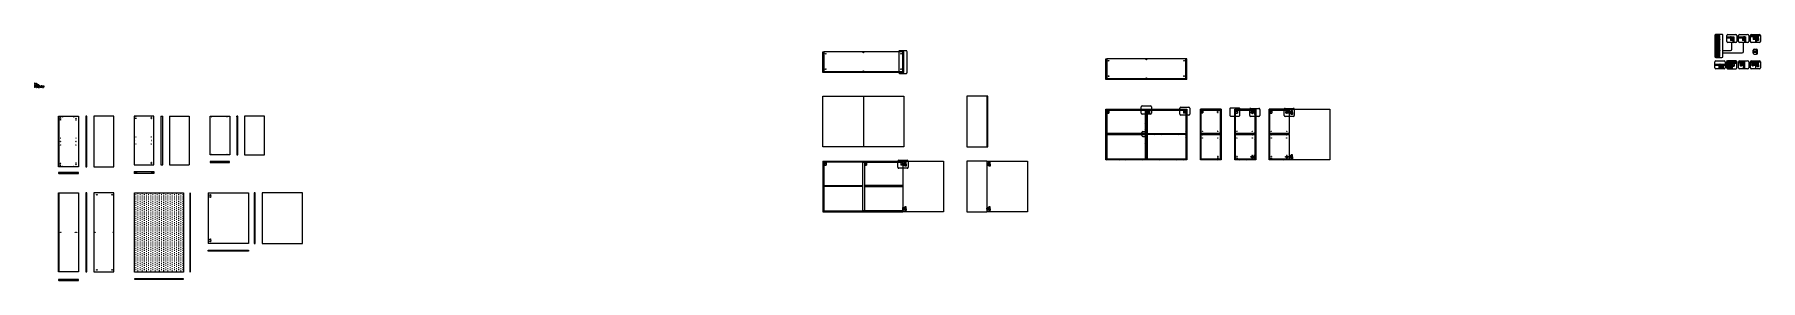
# Model space of a CAD drawing. Header units: millimetres. Extents: x 1930 to 4483, y 1650 to 2015.
import ezdxf

# ---------------------------------------------------------------- set-up
doc = ezdxf.new("R2010")
doc.units = ezdxf.units.MM
doc.linetypes.add('HIDDEN', pattern=[0.375, 0.25, -0.125])
doc.layers.add('A-WALL-FULL', color=7, linetype='Continuous', lineweight=35)
for name, color, linetype in [('ANNO', 6, 'Continuous'), ('CERNIERE E GIUNZIONI', 2, 'Continuous'), ('SEZIONE', 12, 'Continuous'), ('STRUTTURA', 3, 'Continuous'), ('TRATTOPUNTO', 2, 'Continuous')]:
    doc.layers.add(name, color=color, linetype=linetype)
pattern_1 = [(45, (418.5813, -24.0219), (-0.44901281, 0.44901281), [])]
pattern_2 = [(45, (418.5813, 70.9781), (-0.44901281, 0.44901281), [])]
pattern_3 = [(45, (367.5813, -24.0219), (-0.44901281, 0.44901281), [])]
pattern_4 = [(45, (1092.29684, -70.2434), (-0.44901281, 0.44901281), [])]
pattern_5 = [(45, (1267.20666, -17.3101), (-0.44901281, 0.44901281), [])]

msp = doc.modelspace()

# ---------------------------------------------------------------- hatches: boundary and pattern name
at = {"layer": 'A-WALL-FULL'}
h = msp.add_hatch(dxfattribs=at)
h.set_pattern_fill('ANSI31', color=256, scale=0.1)
h.set_pattern_definition([(45, (1023.13147, -41.13244), (-0.224506403, 0.224506403), [])])
h.paths.add_polyline_path([(4437.3, 1969.5), (4437.7, 1969.7), (4437.7, 1969.7, 0.421072), (4437.8, 1969.8), (4437.8, 1969.7), (4437.9, 1969.7, 0.421072), (4438, 1969.8), (4438, 1969.7), (4438.1, 1969.7), (4438.1, 1969.7, 0.421072), (4438.2, 1969.8), (4438.2, 1969.7), (4438.3, 1969.7, 0.421072), (4438.4, 1969.8), (4438.4, 1969.7), (4438.5, 1969.7), (4438.5, 1969.7, 0.421072), (4438.6, 1969.8), (4438.6, 1969.7), (4438.7, 1969.7, 0.421072), (4438.8, 1969.8), (4438.8, 1969.7), (4438.9, 1969.7), (4438.9, 1969.7, 0.421072), (4439, 1969.8), (4439, 1969.7), (4439.1, 1969.7, 0.421072), (4439.2, 1969.8), (4439.2, 1969.7), (4439.3, 1969.7), (4439.4, 1969.7, 0.421072), (4439.4, 1969.8), (4439.4, 1969.7), (4439.5, 1969.7, 0.421072), (4439.6, 1969.8), (4439.6, 1969.7), (4439.7, 1969.7), (4439.8, 1969.7, 0.421072), (4439.8, 1969.8), (4439.9, 1969.7), (4440, 1969.7, 0.421072), (4440, 1969.8), (4440, 1969.7), (4440.1, 1969.7), (4440.2, 1969.7, 0.421072), (4440.3, 1969.8), (4440.3, 1969.3), (4440.2, 1969.3, 0.421072), (4440.1, 1969.2), (4440.1, 1969.3), (4440, 1969.3, 0.421072), (4439.9, 1969.2), (4439.9, 1969.3), (4439.8, 1969.3, 0.421072), (4439.7, 1969.2), (4439.7, 1969.3), (4439.6, 1969.3, 0.421072), (4439.5, 1969.2), (4439.5, 1969.3), (4439.4, 1969.3, 0.421072), (4439.3, 1969.2), (4439.3, 1969.3), (4439.2, 1969.3, 0.421072), (4439.1, 1969.2), (4439.1, 1969.3), (4439, 1969.3, 0.421072), (4438.9, 1969.2), (4438.9, 1969.3), (4438.8, 1969.3, 0.421072), (4438.7, 1969.2), (4438.7, 1969.3), (4438.6, 1969.3, 0.421072), (4438.5, 1969.2), (4438.5, 1969.3), (4438.4, 1969.3, 0.421072), (4438.3, 1969.2), (4438.3, 1969.3), (4438.1, 1969.3, 0.421072), (4438.1, 1969.2), (4438.1, 1969.3), (4438, 1969.3, 0.421072), (4437.9, 1969.2), (4437.9, 1969.3), (4437.7, 1969.3)], flags=16)
edge = h.paths.add_edge_path()
edge.add_line((4440.5, 1963.5), (4440.5, 1975.5))
edge.add_line((4440.5, 1975.5), (4434.5, 1975.5))
edge.add_arc((4434.5, 1974), 1.5, 90, 180)
edge.add_line((4433, 1974), (4433, 1965))
edge.add_arc((4434.5, 1965), 1.5, 180, 270)
edge.add_line((4434.5, 1963.5), (4440.5, 1963.5))
at = {"layer": 'STRUTTURA'}
h = msp.add_hatch(dxfattribs=at)
h.set_pattern_fill('ANSI31', color=256, scale=0.2)
h.set_pattern_definition(pattern_4)
h.paths.add_polyline_path([(4423, 2013), (4421.8, 2013), (4421.8, 2012.5), (4421.5, 2012.5), (4421.5, 2010.2), (4421.5, 2010.2, 0.421072), (4421.5, 2010.3), (4421.6, 2010.2), (4421.7, 2010.2, 0.421072), (4421.7, 2010.3), (4421.8, 2010.2), (4421.8, 2010.2, 0.421072), (4421.9, 2010.3), (4421.9, 2010.2), (4422, 2010.2, 0.421072), (4422.1, 2010.3), (4422.1, 2010.2), (4422.2, 2010.2, 0.421072), (4422.3, 2010.3), (4422.3, 2010.2), (4422.5, 2010.2), (4422.6, 2010.2), (4422.6, 2009.9), (4422.5, 2009.8, 0.540681), (4422.4, 2009.7), (4422.4, 2009.8), (4422.3, 2009.8, 0.421072), (4422.2, 2009.7), (4422.2, 2009.8), (4422.1, 2009.8, 0.421072), (4422, 2009.7), (4422, 2009.8), (4421.9, 2009.8, 0.411384), (4421.8, 2009.7), (4421.8, 2009.7), (4421.8, 2009.8), (4421.7, 2009.8, 0.421072), (4421.7, 2009.7), (4421.6, 2009.8), (4421.5, 2009.8), (4421.5, 2007.7), (4422.6, 2007.7), (4422.7, 2007.6), (4422.7, 2007), (4422.6, 2006.9), (4421.5, 2006.9), (4421.5, 1990.9), (4422.6, 1990.9), (4422.7, 1990.8), (4422.7, 1990.2), (4422.6, 1990.1), (4421.5, 1990.1), (4421.5, 1987.4), (4421.5, 1987.4, 0.421072), (4421.5, 1987.6), (4421.6, 1987.4), (4421.7, 1987.4, 0.421072), (4421.7, 1987.6), (4421.8, 1987.4), (4421.8, 1987.4, 0.421072), (4421.9, 1987.6), (4421.9, 1987.4), (4422, 1987.4, 0.421072), (4422.1, 1987.6), (4422.1, 1987.4), (4422.2, 1987.4, 0.421072), (4422.3, 1987.6), (4422.3, 1987.4), (4422.5, 1987.4), (4422.6, 1987.4), (4422.6, 1987.1), (4422.5, 1987.1, 0.540681), (4422.4, 1987), (4422.4, 1987.1), (4422.3, 1987.1, 0.421072), (4422.2, 1987), (4422.2, 1987.1), (4422.1, 1987.1, 0.421072), (4422, 1987), (4422, 1987.1), (4421.9, 1987.1, 0.411384), (4421.8, 1987), (4421.8, 1987), (4421.8, 1987.1), (4421.7, 1987.1, 0.421072), (4421.7, 1987), (4421.6, 1987.1), (4421.5, 1987.1), (4421.5, 1983.5), (4423, 1983.5)])
h.paths.add_polyline_path([(4423, 1983.5), (4421.5, 1983.5), (4415.5, 1983.5), (4415.5, 1982), (4423, 1982)])
h = msp.add_hatch(dxfattribs=at)
h.set_pattern_fill('ANSI31', color=256, scale=0.2)
h.set_pattern_definition(pattern_4)
h.paths.add_polyline_path([(4419.8, 2006.9), (4419.7, 2007), (4419.7, 2007.6), (4419.8, 2007.7), (4422.6, 2007.7), (4422.7, 2007.6), (4422.7, 2007), (4422.6, 2006.9)], flags=16)
h.paths.add_polyline_path([(4419.8, 2007.6), (4422.6, 2007.6), (4422.6, 2007), (4419.8, 2007)], flags=0)
h.paths.add_polyline_path([(4418.2, 2010, -0.858182), (4419.2, 2010.2), (4419.2, 2010.2), (4419.2, 2010.3), (4421.5, 2010.3), (4421.5, 2010.2), (4421.5, 2010.2, 0.421072), (4421.5, 2010.3), (4421.6, 2010.2), (4421.7, 2010.2, 0.421072), (4421.7, 2010.3), (4421.8, 2010.2), (4421.8, 2010.2, 0.421072), (4421.9, 2010.3), (4421.9, 2010.2), (4422, 2010.2, 0.421072), (4422.1, 2010.3), (4422.1, 2010.2), (4422.2, 2010.2, 0.421072), (4422.3, 2010.3), (4422.3, 2010.2), (4422.5, 2010.2), (4422.6, 2010.2), (4422.6, 2009.9), (4422.5, 2009.8, 0.540681), (4422.4, 2009.7), (4422.4, 2009.8), (4422.3, 2009.8, 0.421072), (4422.2, 2009.7), (4422.2, 2009.8), (4422.1, 2009.8, 0.421072), (4422, 2009.7), (4422, 2009.8), (4421.9, 2009.8, 0.411384), (4421.8, 2009.7), (4421.8, 2009.7), (4421.8, 2009.8), (4421.7, 2009.8, 0.421072), (4421.7, 2009.7), (4421.6, 2009.8), (4421.5, 2009.8), (4421.5, 2009.7), (4419.2, 2009.7), (4419.2, 2009.9), (4419.2, 2009.9, -0.858182)], flags=16)
h.paths.add_polyline_path([(4418.3, 2010, -1), (4419.2, 2010, -1)], flags=0)
h.paths.add_polyline_path([(4418.6, 2009.7), (4418.6, 2009.8), (4418.6, 2009.8, -1), (4418.5, 2009.9), (4418.6, 2010), (4418.6, 2010.3), (4418.8, 2010.3), (4418.8, 2010.2, -0.668179), (4418.9, 2010.2), (4418.9, 2010.3), (4419, 2010.3), (4419, 2010.2), (4418.9, 2010.2, -0.414214), (4418.9, 2010.1), (4418.8, 2010), (4418.8, 2009.7)], flags=0)
h.paths.add_polyline_path([(4419.3, 2009.8), (4419.3, 2009.9), (4421.4, 2009.9), (4421.4, 2010.1), (4419.3, 2010.1), (4419.3, 2010.2), (4421.4, 2010.2), (4421.4, 2009.8)], flags=0)
h.paths.add_polyline_path([(4419.8, 1990.9), (4422.6, 1990.9), (4422.7, 1990.8), (4422.7, 1990.2), (4422.6, 1990.1), (4419.8, 1990.1), (4419.7, 1990.2), (4419.7, 1990.8)], flags=16)
h.paths.add_polyline_path([(4419.8, 1990.8), (4422.6, 1990.8), (4422.6, 1990.2), (4419.8, 1990.2)], flags=0)
h.paths.add_polyline_path([(4419.2, 1987.4), (4419.2, 1987.4), (4419.2, 1987.6), (4421.5, 1987.6), (4421.5, 1987.4), (4421.5, 1987.4, 0.421072), (4421.5, 1987.6), (4421.6, 1987.4), (4421.7, 1987.4, 0.421072), (4421.7, 1987.6), (4421.8, 1987.4), (4421.8, 1987.4, 0.421072), (4421.9, 1987.6), (4421.9, 1987.4), (4422, 1987.4, 0.421072), (4422.1, 1987.6), (4422.1, 1987.4), (4422.2, 1987.4, 0.421072), (4422.3, 1987.6), (4422.3, 1987.4), (4422.5, 1987.4), (4422.6, 1987.4), (4422.6, 1987.1), (4422.5, 1987.1, 0.540681), (4422.4, 1987), (4422.4, 1987.1), (4422.3, 1987.1, 0.421072), (4422.2, 1987), (4422.2, 1987.1), (4422.1, 1987.1, 0.421072), (4422, 1987), (4422, 1987.1), (4421.9, 1987.1, 0.411384), (4421.8, 1987), (4421.8, 1987), (4421.8, 1987.1), (4421.7, 1987.1, 0.421072), (4421.7, 1987), (4421.6, 1987.1), (4421.5, 1987.1), (4421.5, 1987), (4419.2, 1987), (4419.2, 1987.1), (4419.2, 1987.1, -0.858182), (4418.2, 1987.3, -0.858182)], flags=16)
h.paths.add_polyline_path([(4419.2, 1987.3, -1), (4418.3, 1987.3, -1)], flags=0)
h.paths.add_polyline_path([(4418.6, 1987.5), (4418.8, 1987.5), (4418.8, 1987.4, -0.668179), (4418.9, 1987.5), (4418.9, 1987.5), (4419, 1987.6), (4419, 1987.4), (4418.9, 1987.5, -0.414214), (4418.9, 1987.4), (4418.8, 1987.3), (4418.8, 1987), (4418.6, 1987), (4418.6, 1987.1), (4418.6, 1987.1, -1), (4418.5, 1987.1), (4418.6, 1987.2)], flags=0)
h.paths.add_polyline_path([(4419.3, 1987.5), (4421.4, 1987.5), (4421.4, 1987), (4419.3, 1987), (4419.3, 1987.2), (4421.4, 1987.2), (4421.4, 1987.3), (4419.3, 1987.3)], flags=0)
edge = h.paths.add_edge_path()
edge.add_line((4421.5, 2013), (4415.5, 2013))
edge.add_line((4415.5, 2013), (4415.5, 1982))
edge.add_arc((4417, 1982), 1.5, 178.9139, 180, ccw=False)
edge.add_line((4415.5, 1982), (4423, 1982))
edge.add_line((4423, 1982), (4423, 2013))
edge.add_line((4423, 2013), (4421.8, 2013))
edge.add_line((4421.8, 2013), (4421.8, 2012.7))
edge.add_line((4421.8, 2012.7), (4421.5, 2012.7))
edge.add_line((4421.5, 2012.7), (4421.5, 2013))
h = msp.add_hatch(dxfattribs=at)
h.set_pattern_fill('ANSI31', color=256, scale=0.2)
h.set_pattern_definition([(45, (1227.69586, 178.64514), (-0.44901281, 0.44901281), [])])
h.paths.add_polyline_path([(4439.3, 2010.1), (4439.3, 2010.7), (4439.1, 2010.7), (4439.1, 2010.1)])
edge = h.paths.add_edge_path()
edge.add_line((4433, 2011.1), (4433, 2009.6))
edge.add_line((4433, 2009.6), (4442, 2009.6))
edge.add_line((4442, 2009.6), (4442, 2011.1))
edge.add_line((4442, 2011.1), (4439.7, 2011.1))
edge.add_line((4439.7, 2011.1), (4439.7, 2010.7))
edge.add_line((4439.7, 2010.7), (4441.9, 2010.7))
edge.add_line((4441.9, 2010.7), (4441.9, 2010.1))
edge.add_line((4441.9, 2010.1), (4439.7, 2010.1))
edge.add_line((4439.7, 2010.1), (4438.7, 2010.1))
edge.add_line((4438.7, 2010.1), (4438.7, 2010.2))
edge.add_line((4438.7, 2010.2), (4438.8, 2010.2))
edge.add_arc((4438.8, 2010.4), 0.15, 270, 450)
edge.add_line((4438.8, 2010.5), (4438.7, 2010.5))
edge.add_line((4438.7, 2010.5), (4438.7, 2010.7))
edge.add_arc((4438.7, 2010.8), 0.099, 270, 450)
edge.add_line((4438.7, 2010.9), (4438.7, 2011.1))
edge.add_line((4438.7, 2011.1), (4433, 2011.1))
h = msp.add_hatch(dxfattribs=at)
h.set_pattern_fill('ANSI31', color=256, scale=0.2)
h.set_pattern_definition([(45, (-4.55686, 15.75526), (-0.44901281, 0.44901281), [])])
h.paths.add_polyline_path([(4443.5, 2011.1), (4442, 2011.1), (4442, 2010.6), (4442, 2010.6, 0.421072), (4442, 2010.7), (4442.1, 2010.6), (4442.1, 2010.6, 0.421072), (4442.2, 2010.7), (4442.2, 2010.6), (4442.3, 2010.6, 0.421072), (4442.4, 2010.7), (4442.4, 2010.6), (4442.5, 2010.6, 0.421072), (4442.6, 2010.7), (4442.6, 2010.6), (4442.7, 2010.6, 0.421072), (4442.8, 2010.7), (4442.8, 2010.6), (4443, 2010.6), (4443.1, 2010.5), (4443.1, 2010.2), (4443, 2010.2), (4443, 2010.2, 0.421072), (4442.9, 2010.1), (4442.9, 2010.2), (4442.8, 2010.2, 0.421072), (4442.7, 2010.1), (4442.7, 2010.2), (4442.6, 2010.2, 0.421072), (4442.5, 2010.1), (4442.5, 2010.2), (4442.4, 2010.2, 0.411384), (4442.3, 2010.1), (4442.3, 2010.1), (4442.3, 2010.2), (4442.2, 2010.2, 0.421072), (4442.1, 2010.1), (4442.1, 2010.2), (4442, 2010.2), (4442, 2002.5), (4443.5, 2002.5)])
h = msp.add_hatch(dxfattribs=at)
h.set_pattern_fill('ANSI31', color=256, scale=0.2)
h.set_pattern_definition([(45, (1130.28344, 4.19265), (-0.44901281, 0.44901281), [])])
h.paths.add_polyline_path([(4459.5, 2002.5), (4461, 2002.5), (4461, 2011.1), (4459.5, 2011.1), (4459.5, 2010.8), (4460.5, 2010.8), (4460.7, 2010.7), (4460.7, 2010.1), (4460.5, 2010), (4459.5, 2010)])
h.paths.add_polyline_path([(4450.5, 2011.1), (4450.5, 2009.6), (4459.5, 2009.6), (4459.5, 2010), (4457.8, 2010), (4457.7, 2010.1), (4457.7, 2010.7), (4457.8, 2010.8), (4459.5, 2010.8), (4459.5, 2011.1)])
h = msp.add_hatch(dxfattribs=at)
h.set_pattern_fill('ANSI31', color=256, scale=0.2)
h.set_pattern_definition([(45, (980.2858, -80.7092), (-0.44901281, 0.44901281), [])])
h.paths.add_polyline_path([(4477.2, 1989.8), (4472.2, 1989.8), (4472.2, 1988.3), (4476.2, 1988.3), (4476.2, 1988.4), (4476.2, 1988.5), (4477.1, 1988.5), (4477.1, 1988.5), (4477.2, 1988.5)])
h.paths.add_polyline_path([(4478.7, 1991.3, 0.414214), (4477.2, 1992.8), (4477.2, 1988.5), (4478.1, 1988.5), (4478.2, 1988.4), (4478.2, 1988.1), (4478.1, 1988), (4477.2, 1988), (4477.2, 1985.3, 0.414214), (4478.7, 1986.8)])
h = msp.add_hatch(dxfattribs=at)
h.set_pattern_fill('ANSI31', color=256, scale=0.2)
h.set_pattern_definition(pattern_5)
h.paths.add_polyline_path([(4415.5, 1970.5), (4415.5, 1969), (4422.8, 1969), (4422.7, 1969.4), (4422.7, 1970.5), (4422.6, 1970.5)])
h = msp.add_hatch(dxfattribs=at)
h.set_pattern_fill('ANSI31', color=256, scale=0.2)
h.set_pattern_definition([(45, (67.6779, -51.94646), (-0.44901281, 0.44901281), [])])
h.paths.add_polyline_path([(4424.5, 1969), (4423.2, 1969), (4423.2, 1969), (4423.2, 1968.9, 0.421072), (4423.3, 1968.8), (4423.2, 1968.8), (4423.2, 1968.7, 0.421072), (4423.3, 1968.6), (4423.2, 1968.6), (4423.2, 1968.5, 0.421072), (4423.3, 1968.4), (4423.2, 1968.4), (4423.2, 1968.3, 0.421072), (4423.3, 1968.2), (4423.2, 1968.2), (4423.2, 1968.1, 0.421072), (4423.3, 1968), (4423.2, 1968), (4423.2, 1967.9, 0.421072), (4423.3, 1967.8), (4423.2, 1967.8), (4423.2, 1967.6, 0.421072), (4423.3, 1967.6), (4423.2, 1967.5), (4423.2, 1967.5, 0.421072), (4423.3, 1967.4), (4423.2, 1967.4), (4423.2, 1967.2, 0.421072), (4423.3, 1967.2), (4423.2, 1967.1), (4423.2, 1967, 0.421072), (4423.3, 1967), (4423.2, 1966.9), (4423.2, 1966.8, 0.421072), (4423.3, 1966.7), (4423.2, 1966.7), (4423.2, 1966.6, 0.421072), (4423.3, 1966.6), (4423.2, 1966.5), (4423.2, 1966.4, 0.421072), (4423.3, 1966.3), (4423.2, 1966.3), (4423.2, 1966.2, 0.421072), (4423.3, 1966.1), (4423.2, 1966.1), (4423.2, 1966, 0.421072), (4423.3, 1965.9), (4423.2, 1965.9), (4423.2, 1965.8, 0.421072), (4423.3, 1965.7), (4423.2, 1965.7), (4423.2, 1965.5), (4422.8, 1965.5), (4422.8, 1965.5, 0.421072), (4422.7, 1965.6), (4422.8, 1965.6), (4422.8, 1965.7, 0.421072), (4422.7, 1965.8), (4422.8, 1965.8), (4422.8, 1965.9), (4422.8, 1966, 0.421072), (4422.7, 1966), (4422.8, 1966.1), (4422.8, 1966.1, 0.421072), (4422.7, 1966.2), (4422.8, 1966.2), (4422.8, 1966.3), (4422.8, 1966.4, 0.421072), (4422.7, 1966.4), (4422.8, 1966.5), (4422.8, 1966.6, 0.421072), (4422.7, 1966.6), (4422.8, 1966.7), (4422.8, 1966.7), (4422.8, 1966.8, 0.421072), (4422.7, 1966.9), (4422.8, 1966.9), (4422.8, 1967, 0.421072), (4422.7, 1967), (4422.8, 1967.1), (4422.8, 1967.2), (4422.8, 1967.2, 0.421072), (4422.7, 1967.3), (4422.8, 1967.3), (4422.8, 1967.4, 0.421072), (4422.7, 1967.5), (4422.8, 1967.5), (4422.8, 1967.6), (4422.8, 1967.6, 0.421072), (4422.7, 1967.7), (4422.8, 1967.7), (4422.8, 1967.8, 0.421072), (4422.7, 1967.9), (4422.8, 1967.9), (4422.8, 1968), (4422.8, 1968, 0.421072), (4422.7, 1968.1), (4422.8, 1968.1), (4422.8, 1968.2, 0.421072), (4422.7, 1968.3), (4422.8, 1968.3), (4422.8, 1968.4), (4422.8, 1968.4, 0.421072), (4422.7, 1968.5), (4422.8, 1968.5), (4422.8, 1968.6, 0.421072), (4422.7, 1968.7), (4422.8, 1968.7), (4422.8, 1968.8), (4422.8, 1968.8, 0.421072), (4422.7, 1968.9), (4422.8, 1968.9), (4422.8, 1969), (4421.5, 1969), (4421.5, 1963.5), (4424.5, 1963.5)])
h = msp.add_hatch(dxfattribs=at)
h.set_pattern_fill('ANSI31', color=256, scale=0.2)
h.set_pattern_definition(pattern_5)
h.paths.add_polyline_path([(4430.5, 1969), (4430.5, 1970.5), (4423.4, 1970.5), (4423.3, 1970.5), (4423.3, 1969.4), (4423.2, 1969)])
h = msp.add_hatch(dxfattribs=at)
h.set_pattern_fill('ANSI31', color=256, scale=0.2)
h.set_pattern_definition([(45, (1153.70666, 46.04154), (-0.44901281, 0.44901281), [])])
h.paths.add_polyline_path([(4448, 1972), (4448, 1973.5), (4440.5, 1973.5), (4440.5, 1972.3), (4441, 1972.3), (4441, 1972)])
h = msp.add_hatch(color=256, dxfattribs=at)
h.dxf.hatch_style = 1
edge = h.paths.add_edge_path()
edge.add_line((4440.9, 1969.8), (4440.9, 1969.8))
edge.add_arc((4440.8, 1969.8), 0.0946, 8.1077, 11.8923)
h.paths.add_polyline_path([(4440.8, 1969.8), (4440.9, 1969.8), (4441, 1969.8), (4441, 1972.3), (4440.8, 1972.3)])
edge = h.paths.add_edge_path()
edge.add_arc((4441.1, 1969.2), 0.0946, 156.4086, 191.8923)
edge.add_line((4441, 1969.2), (4440.8, 1969.2))
edge.add_line((4440.8, 1969.2), (4440.8, 1969.2))
edge.add_line((4440.8, 1969.2), (4440.8, 1969.2))
edge.add_line((4440.8, 1969.2), (4440.8, 1963.5))
edge.add_line((4440.8, 1963.5), (4441, 1963.5))
edge.add_line((4441, 1963.5), (4441, 1969.3))
at = {"layer": 'STRUTTURA', "linetype": 'HIDDEN'}
h = msp.add_hatch(dxfattribs=at)
h.set_pattern_fill('ANSI31', color=256, scale=0.2)
h.set_pattern_definition([(45, (1052.96125, -40.5919), (-0.44901281, 0.44901281), [])])
h.paths.add_polyline_path([(4450.5, 1974.1, 0.010928), (4450.5, 1974), (4450.5, 1972.6), (4458, 1972.6), (4458, 1974.1)])
at = {"layer": 'STRUTTURA'}
h = msp.add_hatch(dxfattribs=at)
h.set_pattern_fill('ANSI31', color=256, scale=0.2)
h.set_pattern_definition([(45, (1038.374, -40.5919), (-0.44901281, 0.44901281), [])])
h.paths.add_polyline_path([(4459.5, 1974.1), (4458, 1974.1), (4458, 1971.7, 0.481693), (4458.1, 1971.8), (4458.1, 1971.7), (4458.2, 1971.7, 0.421072), (4458.2, 1971.8), (4458.3, 1971.7), (4458.4, 1971.7, 0.421072), (4458.4, 1971.8), (4458.5, 1971.7), (4458.5, 1971.7, 0.421072), (4458.6, 1971.8), (4458.7, 1971.3), (4458.6, 1971.3, 0.421072), (4458.5, 1971.2), (4458.5, 1971.3), (4458.4, 1971.3, 0.421072), (4458.4, 1971.2), (4458.3, 1971.3), (4458.2, 1971.3, 0.411384), (4458.2, 1971.2), (4458.2, 1971.2), (4458.1, 1971.3), (4458.1, 1971.3, 0.361235), (4458, 1971.2), (4458, 1967.7, 0.463441), (4458.1, 1967.8), (4458.1, 1967.7), (4458.2, 1967.7, 0.421072), (4458.2, 1967.8), (4458.3, 1967.7), (4458.4, 1967.7, 0.421072), (4458.4, 1967.8), (4458.5, 1967.7), (4458.5, 1967.7, 0.421072), (4458.6, 1967.8), (4458.6, 1967.7), (4458.8, 1967.7), (4458.9, 1967.6), (4458.9, 1967.3), (4458.8, 1967.3), (4458.8, 1967.3, 0.421072), (4458.7, 1967.2), (4458.7, 1967.3), (4458.6, 1967.3, 0.421072), (4458.5, 1967.2), (4458.5, 1967.3), (4458.4, 1967.3, 0.421072), (4458.4, 1967.2), (4458.3, 1967.3), (4458.2, 1967.3, 0.411384), (4458.2, 1967.2), (4458.2, 1967.2), (4458.1, 1967.3), (4458.1, 1967.3, 0.361235), (4458, 1967.2), (4458, 1963.5), (4459.5, 1963.5)])
h.paths.add_polyline_path([(4458.8, 1971.7), (4458.9, 1971.7), (4458.9, 1971.4), (4458.8, 1971.3)], flags=16)
h = msp.add_hatch(dxfattribs=at)
h.set_pattern_fill('ANSI31', color=256, scale=0.2)
h.set_pattern_definition([(45, (1159.20065, 46.5821), (-0.44901281, 0.44901281), [])])
edge = h.paths.add_edge_path()
edge.add_line((4468, 1974), (4468, 1972.6))
edge.add_line((4468, 1972.6), (4475.5, 1972.6))
edge.add_line((4475.5, 1972.6), (4475.5, 1974.1))
edge.add_line((4475.5, 1974.1), (4468, 1974.1))
edge.add_arc((4469.5, 1974), 1.5, 177.4956, 180)
h = msp.add_hatch(dxfattribs=at)
h.set_pattern_fill('ANSI31', color=256, scale=0.2)
h.set_pattern_definition(pattern_2)
h.paths.add_polyline_path([(3514.3, 1828.5), (3515.8, 1828.5), (3515.8, 1903.5), (3514.3, 1903.5)])
h = msp.add_hatch(dxfattribs=at)
h.set_pattern_fill('ANSI31', color=256, scale=0.2)
h.set_pattern_definition(pattern_2)
h.paths.add_polyline_path([(3515.8, 1903.5), (3515.8, 1902), (3632.8, 1902), (3632.8, 1903.5)])
h = msp.add_hatch(dxfattribs=at)
h.set_pattern_fill('ANSI31', color=256, scale=0.2)
h.set_pattern_definition(pattern_2)
h.paths.add_polyline_path([(3575.8, 1902), (3572.8, 1902), (3572.8, 1830), (3575.8, 1830)])
h = msp.add_hatch(dxfattribs=at)
h.set_pattern_fill('ANSI31', color=256, scale=0.2)
h.set_pattern_definition(pattern_2)
h.paths.add_polyline_path([(3632.8, 1828.5), (3634.3, 1828.5), (3634.3, 1903.5), (3632.8, 1903.5)])
h = msp.add_hatch(dxfattribs=at)
h.set_pattern_fill('ANSI31', color=256, scale=0.2)
h.set_pattern_definition(pattern_3)
h.paths.add_polyline_path([(3685.3, 1903.5), (3683.8, 1903.5), (3683.8, 1902), (3683.8, 1828.5), (3685.3, 1828.5)])
h.paths.add_polyline_path([(3683.8, 1867.5), (3654.8, 1867.5), (3654.8, 1866), (3683.8, 1866)])
h.paths.add_polyline_path([(3683.8, 1830), (3654.8, 1830), (3654.8, 1829.7), (3654.6, 1829.7), (3654.3, 1829.7), (3654.3, 1828.5), (3683.8, 1828.5)])
h = msp.add_hatch(dxfattribs=at)
h.set_pattern_fill('ANSI31', color=256, scale=0.2)
h.set_pattern_definition(pattern_3)
h.paths.add_polyline_path([(3683.8, 1902), (3683.8, 1903.5), (3654.3, 1903.5), (3654.3, 1902.3), (3654.8, 1902.3), (3654.8, 1902)])
h = msp.add_hatch(color=256, dxfattribs=at)
h.dxf.hatch_style = 1
h.paths.add_polyline_path([(3654.6, 1902.3), (3654.6, 1829.7), (3654.8, 1829.7), (3654.8, 1902.3)])
h = msp.add_hatch(dxfattribs=at)
h.set_pattern_fill('ANSI31', color=256, scale=0.2)
h.set_pattern_definition(pattern_1)
h.paths.add_polyline_path([(3734.8, 1902), (3734.8, 1903.5), (3705.3, 1903.5), (3705.3, 1902.3), (3705.8, 1902.3), (3705.8, 1902)])
h = msp.add_hatch(dxfattribs=at)
h.set_pattern_fill('ANSI31', color=256, scale=0.2)
h.set_pattern_definition(pattern_1)
h.paths.add_polyline_path([(3736.3, 1903.5), (3734.8, 1903.5), (3734.8, 1902), (3734.8, 1828.5), (3736.3, 1828.5)])
h.paths.add_polyline_path([(3734.8, 1867.5), (3705.8, 1867.5), (3705.8, 1866), (3734.8, 1866)])
h.paths.add_polyline_path([(3734.8, 1830), (3705.8, 1830), (3705.8, 1829.7), (3705.6, 1829.7), (3705.3, 1829.7), (3705.3, 1828.5), (3734.8, 1828.5)])
h = msp.add_hatch(color=256, dxfattribs=at)
h.dxf.hatch_style = 1
h.paths.add_polyline_path([(3705.6, 1902.3), (3705.6, 1829.7), (3705.8, 1829.7), (3705.8, 1902.3)])
h = msp.add_hatch(dxfattribs=at)
h.set_pattern_fill('ANSI31', color=256, scale=0.2)
h.set_pattern_definition([(45, (469.5813, -24.0219), (-0.44901281, 0.44901281), [])])
h.paths.add_polyline_path([(3785.8, 1902), (3785.8, 1903.5), (3756.3, 1903.5), (3756.3, 1902.3), (3756.8, 1902.3), (3756.8, 1902)])
h = msp.add_hatch(color=256, dxfattribs=at)
h.dxf.hatch_style = 1
h.paths.add_polyline_path([(3756.6, 1902.3), (3756.6, 1829.7), (3756.8, 1829.7), (3756.8, 1902.3)])
h = msp.add_hatch(dxfattribs=at)
h.set_pattern_fill('ANSI31', color=256, scale=0.2)
h.set_pattern_definition(pattern_2)
h.paths.add_polyline_path([(3515.8, 1867.5), (3515.8, 1866.2), (3515.9, 1866.2), (3516.9, 1866.2), (3516.9, 1866), (3571.8, 1866), (3571.8, 1866.2), (3572.7, 1866.2), (3572.7, 1866.2), (3572.7, 1867.5)])
h = msp.add_hatch(dxfattribs=at)
h.set_pattern_fill('ANSI31', color=256, scale=0.2)
h.set_pattern_definition(pattern_2)
h.paths.add_polyline_path([(3575.8, 1867.5), (3575.8, 1866.2), (3575.9, 1866.2), (3576.9, 1866.2), (3576.9, 1866), (3631.8, 1866), (3631.8, 1866.2), (3632.7, 1866.2), (3632.7, 1866.2), (3632.7, 1867.5)])
h = msp.add_hatch(dxfattribs=at)
h.set_pattern_fill('ANSI31', color=256, scale=0.2)
h.set_pattern_definition([(45, (343.5067, -24.0219), (-0.44901281, 0.44901281), [])])
h.paths.add_polyline_path([(3785.8, 1828.5), (3785.8, 1830), (3756.8, 1830), (3756.8, 1829.7), (3756.6, 1829.7), (3756.3, 1829.7), (3756.3, 1828.5)])
h.paths.add_polyline_path([(3785.8, 1866), (3785.8, 1867.5), (3756.8, 1867.5), (3756.8, 1866)])
h = msp.add_hatch(dxfattribs=at)
h.set_pattern_fill('ANSI31', color=256, scale=0.2)
h.set_pattern_definition(pattern_2)
h.paths.add_polyline_path([(3632.8, 1828.5), (3632.8, 1830), (3515.8, 1830), (3515.8, 1828.5)])
h = msp.add_hatch(dxfattribs=at)
h.set_pattern_fill('DOTS', color=256, scale=2, angle=-90)
h.set_pattern_definition([(270, (301.285, 5612.395), (3.175, -1.5875), [0, -3.175])])
h.paths.add_polyline_path([(2077.2, 1779.5), (2077.2, 1661.9), (2149.8, 1661.9), (2149.8, 1779.5)])
h = msp.add_hatch(color=256, dxfattribs=at)
h.dxf.hatch_style = 1
h.paths.add_polyline_path([(2160, 1779.5), (2159.8, 1779.5), (2159.8, 1661.9), (2160, 1661.9)])
h = msp.add_hatch(color=256, dxfattribs=at)
h.dxf.hatch_style = 1
h.paths.add_polyline_path([(2149.8, 1651.9), (2077.2, 1651.9), (2077.2, 1651.7), (2149.8, 1651.7)])

# ---------------------------------------------------------------- linework, layer by layer
at = {"layer": 'ANNO'}
for p, q in [((4433, 2004), (4433, 2013)), ((4434.5, 2014.5), (4446.5, 2014.5)), ((4446.5, 2002.5), (4434.5, 2002.5)), ((4440.5, 1992.5), (4440.5, 2002.5)), ((4448, 2013), (4448, 2004)), ((4450.5, 2004), (4450.5, 2013)), ((4452, 2014.5), (4464, 2014.5)), ((4464, 2002.5), (4452, 2002.5)), ((4458, 1989.3), (4458, 2002.5)), ((4465.5, 2013), (4465.5, 2004)), ((4468, 2004), (4468, 2013)), ((4469.5, 2014.5), (4481.5, 2014.5)), ((4481.5, 2002.5), (4469.5, 2002.5)), ((4473.7, 1992.8), (4477.2, 1992.8)), ((4483, 2013), (4483, 2004)), ((4415.5, 1965), (4415.5, 1974)), ((4417, 1975.5), (4429, 1975.5)), ((4427.5, 1990.5), (4438.5, 1990.5)), ((4427.5, 1987.3), (4456, 1987.3)), ((4430.5, 1974), (4430.5, 1965)), ((4450.5, 1965), (4450.5, 1974)), ((4452, 1975.5), (4464, 1975.5)), ((4465.5, 1974), (4465.5, 1965)), ((4468, 1965), (4468, 1974)), ((4469.5, 1975.5), (4481.5, 1975.5)), ((4472.2, 1986.8), (4472.2, 1991.3)), ((4473.7, 1985.3), (4477.2, 1985.3)), ((4478.7, 1986.8), (4478.7, 1991.3)), ((4483, 1974), (4483, 1965)), ((4429, 1963.5), (4417, 1963.5)), ((4464, 1963.5), (4452, 1963.5)), ((4481.5, 1963.5), (4469.5, 1963.5)), ((3566.8, 1898), (3566.8, 1907)), ((3568.3, 1908.5), (3580.3, 1908.5)), ((3580.3, 1896.5), (3568.3, 1896.5)), ((3581.8, 1907), (3581.8, 1898)), ((3623.8, 1896.3), (3623.8, 1905.3)), ((3625.3, 1906.8), (3637.3, 1906.8)), ((3637.3, 1894.8), (3625.3, 1894.8)), ((3638.8, 1905.3), (3638.8, 1896.3)), ((3727.3, 1894.4), (3727.3, 1903.4)), ((3728.8, 1904.9), (3740.8, 1904.9)), ((3740.8, 1892.9), (3728.8, 1892.9)), ((3742.3, 1903.4), (3742.3, 1894.4)), ((3778.3, 1894.4), (3778.3, 1903.4)), ((3779.8, 1904.9), (3791.8, 1904.9)), ((3791.8, 1892.9), (3779.8, 1892.9)), ((3793.3, 1903.4), (3793.3, 1894.4)), ((3567.8, 1864.5), (3567.8, 1869)), ((3569.3, 1870.5), (3572.8, 1870.5)), ((3574.3, 1864.5), (3574.3, 1869)), ((3569.3, 1863), (3572.8, 1863)), ((3206.8, 1817.5), (3206.8, 1826.5)), ((3208.3, 1828), (3220.3, 1828)), ((3220.3, 1816), (3208.3, 1816)), ((3221.8, 1826.5), (3221.8, 1817.5))]:
    msp.add_line(p, q, dxfattribs=at)
for points in [[(4417, 1980.5), (4426, 1980.5, 0.414214), (4427.5, 1982), (4427.5, 2013, 0.414214), (4426, 2014.5), (4417, 2014.5, 0.414214), (4415.5, 2013), (4415.5, 1982, 0.414214)], [(3209.8, 1956.4), (3218.8, 1956.4, 0.414214), (3220.3, 1957.9), (3220.3, 1988.9, 0.414214), (3218.8, 1990.4), (3209.8, 1990.4, 0.414214), (3208.3, 1988.9), (3208.3, 1957.9, 0.414214)], [(4448, 1965), (4448, 1974, 0.414214), (4446.5, 1975.5), (4434.5, 1975.5, 0.414214), (4433, 1974), (4433, 1965, 0.414214), (4434.5, 1963.5), (4446.5, 1963.5, 0.414214)], [(3712.8, 1894.9), (3712.8, 1903.9, 0.414214), (3711.3, 1905.4), (3699.3, 1905.4, 0.414214), (3697.8, 1903.9), (3697.8, 1894.9, 0.414214), (3699.3, 1893.4), (3711.3, 1893.4, 0.414214)]]:
    msp.add_lwpolyline(points, format="xyb", close=True, dxfattribs=at)
for centre, radius, start, end in [((4434.5, 2013), 1.5, 90, 180), ((4434.5, 2004), 1.5, 180, 270), ((4438.5, 1992.5), 2, 270, 0), ((4446.5, 2013), 1.5, 0, 90), ((4446.5, 2004), 1.5, 270, 0), ((4452, 2013), 1.5, 90, 180), ((4452, 2004), 1.5, 180, 270), ((4464, 2013), 1.5, 0, 90), ((4464, 2004), 1.5, 270, 0), ((4469.5, 2013), 1.5, 90, 180), ((4469.5, 2004), 1.5, 180, 270), ((4473.7, 1991.3), 1.5, 90, 180), ((4477.2, 1991.3), 1.5, 0, 90), ((4481.5, 2013), 1.5, 0, 90), ((4481.5, 2004), 1.5, 270, 0), ((4417, 1974), 1.5, 90, 180), ((4429, 1974), 1.5, 0, 90), ((4452, 1974), 1.5, 90, 180), ((4456, 1989.3), 2, 270, 0), ((4464, 1974), 1.5, 0, 90), ((4469.5, 1974), 1.5, 90, 180), ((4473.7, 1986.8), 1.5, 180, 270), ((4477.2, 1986.8), 1.5, 270, 0), ((4481.5, 1974), 1.5, 0, 90), ((4417, 1965), 1.5, 180, 270), ((4429, 1965), 1.5, 270, 0), ((4452, 1965), 1.5, 180, 270), ((4464, 1965), 1.5, 270, 0), ((4469.5, 1965), 1.5, 180, 270), ((4481.5, 1965), 1.5, 270, 0), ((3568.3, 1907), 1.5, 90, 180), ((3568.3, 1898), 1.5, 180, 270), ((3580.3, 1907), 1.5, 0, 90), ((3580.3, 1898), 1.5, 270, 0), ((3625.3, 1905.3), 1.5, 90, 180), ((3625.3, 1896.3), 1.5, 180, 270), ((3637.3, 1905.3), 1.5, 0, 90), ((3637.3, 1896.3), 1.5, 270, 0), ((3728.8, 1903.4), 1.5, 90, 180), ((3728.8, 1894.4), 1.5, 180, 270), ((3740.8, 1903.4), 1.5, 0, 90), ((3740.8, 1894.4), 1.5, 270, 0), ((3779.8, 1903.4), 1.5, 90, 180), ((3779.8, 1894.4), 1.5, 180, 270), ((3791.8, 1903.4), 1.5, 0, 90), ((3791.8, 1894.4), 1.5, 270, 0), ((3569.3, 1869), 1.5, 90, 180), ((3569.3, 1864.5), 1.5, 180, 270), ((3572.8, 1869), 1.5, 0, 90), ((3572.8, 1864.5), 1.5, 270, 0), ((3208.3, 1826.5), 1.5, 90, 180), ((3208.3, 1817.5), 1.5, 180, 270), ((3220.3, 1826.5), 1.5, 0, 90), ((3220.3, 1817.5), 1.5, 270, 0)]:
    msp.add_arc(centre, radius, start, end, dxfattribs=at)
at = {"layer": 'CERNIERE E GIUNZIONI', "linetype": 'HIDDEN'}
for p, q in [((4418.5, 2009.9), (4418.8, 2010.2)), ((4418.6, 2009.8), (4418.9, 2010.1)), ((4419, 2010.2), (4418.9, 2010.3)), ((4419, 2010.3), (4418.9, 2010.3)), ((4419, 2010.3), (4419, 2010.2)), ((4475.1, 2009.1), (4475.1, 2009.8)), ((4475.2, 2009.8), (4475.1, 2009.8)), ((4475.2, 2009), (4475.1, 2009.1)), ((4475.2, 2008), (4475.1, 2007.9)), ((4475.1, 2007.9), (4475.1, 2007.3)), ((4475.2, 2007.2), (4475.1, 2007.3)), ((4475.2, 2009), (4475.2, 2009.8)), ((4475.2, 2009.8), (4475.4, 2009.6)), ((4475.2, 2009), (4475.4, 2009.2)), ((4475.2, 2008), (4475.2, 2007.2)), ((4475.2, 2008), (4475.4, 2007.8)), ((4475.2, 2007.2), (4475.4, 2007.4)), ((4475.4, 2009.2), (4475.4, 2009.6)), ((4475.5, 2009.6), (4475.4, 2009.6)), ((4475.5, 2009.1), (4475.4, 2009.6)), ((4475.5, 2009.2), (4475.4, 2009.2)), ((4475.5, 2007.9), (4475.4, 2007.4)), ((4475.4, 2007.8), (4475.4, 2007.4)), ((4475.5, 2007.8), (4475.4, 2007.8)), ((4475.5, 2007.4), (4475.4, 2007.4)), ((4475.6, 2009.2), (4475.5, 2009.2)), ((4475.6, 2007.8), (4475.5, 2007.8)), ((4475.7, 2009.1), (4475.6, 2009.7)), ((4475.7, 2009.6), (4475.6, 2009.6)), ((4475.7, 2007.9), (4475.6, 2007.3)), ((4475.7, 2007.4), (4475.6, 2007.4)), ((4475.8, 2009.1), (4475.7, 2009.7)), ((4475.8, 2009.2), (4475.7, 2009.2)), ((4475.8, 2007.9), (4475.7, 2007.3)), ((4475.8, 2007.8), (4475.7, 2007.8)), ((4475.9, 2009.6), (4475.8, 2009.6)), ((4475.9, 2007.4), (4475.8, 2007.4)), ((4476, 2009.1), (4475.9, 2009.7)), ((4476, 2009.6), (4475.9, 2009.6)), ((4476, 2009.2), (4475.9, 2009.2)), ((4476, 2007.9), (4475.9, 2007.3)), ((4476, 2007.8), (4475.9, 2007.8)), ((4476, 2007.4), (4475.9, 2007.4)), ((4476.2, 2009.1), (4476.1, 2009.7)), ((4476.3, 2009.6), (4476.1, 2009.6)), ((4476.2, 2009.2), (4476.1, 2009.2)), ((4476.2, 2007.9), (4476.1, 2007.3)), ((4476.2, 2007.8), (4476.1, 2007.8)), ((4476.3, 2007.4), (4476.1, 2007.4)), ((4476.3, 2009.2), (4476.3, 2009.6)), ((4476.4, 2009.6), (4476.3, 2009.6)), ((4476.4, 2009.3), (4476.3, 2009.2)), ((4476.3, 2009.2), (4476.3, 2009.2)), ((4476.3, 2007.8), (4476.3, 2007.8)), ((4476.3, 2007.8), (4476.3, 2007.4)), ((4476.4, 2007.8), (4476.3, 2007.8)), ((4476.4, 2007.5), (4476.3, 2007.4)), ((4476.4, 2009.3), (4476.4, 2009.6)), ((4476.4, 2007.8), (4476.4, 2007.5)), ((4418.5, 1987.1), (4418.8, 1987.5)), ((4418.6, 1987.1), (4418.9, 1987.4)), ((4419, 1987.6), (4418.9, 1987.5)), ((4419, 1987.4), (4418.9, 1987.5)), ((4419, 1987.6), (4419, 1987.4))]:
    msp.add_line(p, q, dxfattribs=at)
at = {"layer": 'CERNIERE E GIUNZIONI'}
for p, q in [((4418.6, 2009.7), (4418.6, 2010.3)), ((4418.8, 2010.3), (4418.6, 2010.3)), ((4418.8, 2009.7), (4418.6, 2009.7)), ((4418.8, 2009.7), (4418.8, 2010.3)), ((4418.8, 2010.2), (4419.2, 2010.2)), ((4418.8, 2009.9), (4419.2, 2009.9)), ((4421.5, 2010.3), (4419.2, 2010.3)), ((4419.2, 2009.7), (4419.2, 2010.3)), ((4421.5, 2009.7), (4419.2, 2009.7)), ((4419.3, 2010.1), (4419.3, 2010.2)), ((4419.3, 2010.2), (4421.4, 2010.2)), ((4421.4, 2010.1), (4419.3, 2010.1)), ((4419.3, 2009.8), (4419.3, 2009.9)), ((4421.4, 2009.9), (4419.3, 2009.9)), ((4419.3, 2009.8), (4421.4, 2009.8)), ((4419.8, 2007.7), (4419.7, 2007.6)), ((4419.7, 2007.6), (4419.7, 2007)), ((4419.8, 2006.9), (4419.7, 2007)), ((4419.8, 2007.7), (4419.8, 2006.9)), ((4422.6, 2007.7), (4419.8, 2007.7)), ((4422.6, 2007.6), (4419.8, 2007.6)), ((4422.6, 2007.5), (4419.8, 2007.5)), ((4422.6, 2007.4), (4419.8, 2007.4)), ((4422.6, 2007.4), (4419.8, 2007.4)), ((4422.6, 2007.3), (4419.8, 2007.3)), ((4422.6, 2007.2), (4419.8, 2007.2)), ((4422.6, 2007.1), (4419.8, 2007.1)), ((4422.6, 2007), (4419.8, 2007)), ((4422.6, 2007), (4419.8, 2007)), ((4422.6, 2006.9), (4419.8, 2006.9)), ((4421.4, 2009.7), (4421.4, 2010.3)), ((4421.5, 2009.7), (4421.5, 2010.3)), ((4421.7, 2009.7), (4421.5, 2010.3)), ((4421.5, 2010.2), (4421.5, 2010.2)), ((4421.6, 2009.8), (4421.5, 2009.8)), ((4421.7, 2010.2), (4421.6, 2010.2)), ((4421.8, 2009.7), (4421.7, 2010.3)), ((4421.8, 2009.8), (4421.7, 2009.8)), ((4421.8, 2010.2), (4421.8, 2010.2)), ((4422, 2009.7), (4421.9, 2010.3)), ((4422, 2010.2), (4421.9, 2010.2)), ((4422, 2009.8), (4421.9, 2009.8)), ((4422.2, 2009.7), (4422.1, 2010.3)), ((4422.2, 2010.2), (4422.1, 2010.2)), ((4422.2, 2009.8), (4422.1, 2009.8)), ((4422.4, 2009.7), (4422.3, 2010.3)), ((4422.5, 2010.2), (4422.3, 2010.2)), ((4422.4, 2009.8), (4422.3, 2009.8)), ((4422.5, 2009.8), (4422.5, 2010.2)), ((4422.6, 2010.2), (4422.5, 2010.2)), ((4422.6, 2009.9), (4422.5, 2009.8)), ((4422.5, 2009.8), (4422.5, 2009.8)), ((4422.6, 2009.9), (4422.6, 2010.2)), ((4422.6, 2007.7), (4422.6, 2006.9)), ((4422.6, 2007.7), (4422.7, 2007.6)), ((4422.6, 2006.9), (4422.7, 2007)), ((4422.7, 2007.6), (4422.7, 2007)), ((4438.7, 2010.9), (4438.7, 2011.1)), ((4438.7, 2011.1), (4439.7, 2011.1)), ((4438.7, 2010.9), (4438.7, 2010.9)), ((4438.7, 2010.8), (4438.7, 2010.7)), ((4438.7, 2010.5), (4438.7, 2010.7)), ((4438.7, 2010.5), (4438.8, 2010.5)), ((4438.7, 2010.1), (4438.7, 2010.2)), ((4438.7, 2010.2), (4438.8, 2010.2)), ((4439.7, 2010.1), (4438.7, 2010.1)), ((4442, 2008.9), (4438.7, 2008.9)), ((4438.7, 2008.9), (4438.7, 2005.3)), ((4442, 2005.3), (4438.7, 2005.3)), ((4439.7, 2011.1), (4439.7, 2010.1)), ((4442, 2010.7), (4439.7, 2010.7)), ((4439.7, 2010.1), (4439.7, 2010.7)), ((4442, 2010.1), (4439.7, 2010.1)), ((4439.8, 2010.5), (4439.8, 2010.6)), ((4439.8, 2010.6), (4441.9, 2010.6)), ((4441.9, 2010.5), (4439.8, 2010.5)), ((4439.8, 2010.2), (4439.8, 2010.3)), ((4441.9, 2010.3), (4439.8, 2010.3)), ((4439.8, 2010.2), (4441.9, 2010.2)), ((4440.2, 2007.6), (4440.4, 2007.6)), ((4440.2, 2006.6), (4440.2, 2007.6)), ((4440.4, 2006.6), (4440.2, 2006.6)), ((4440.4, 2007.6), (4440.4, 2006.6)), ((4441.8, 2008.9), (4441.8, 2005.3)), ((4441.9, 2010.1), (4441.9, 2010.7)), ((4442, 2010.1), (4442, 2010.7)), ((4442.1, 2010.1), (4442, 2010.7)), ((4442, 2010.6), (4442, 2010.6)), ((4442.1, 2010.2), (4442, 2010.2)), ((4442.1, 2010.6), (4442.1, 2010.6)), ((4442.3, 2010.1), (4442.2, 2010.7)), ((4442.3, 2010.6), (4442.2, 2010.6)), ((4442.3, 2010.2), (4442.2, 2010.2)), ((4442.5, 2010.1), (4442.4, 2010.7)), ((4442.5, 2010.6), (4442.4, 2010.6)), ((4442.5, 2010.2), (4442.4, 2010.2)), ((4442.7, 2010.1), (4442.6, 2010.7)), ((4442.7, 2010.6), (4442.6, 2010.6)), ((4442.7, 2010.2), (4442.6, 2010.2)), ((4442.9, 2010.1), (4442.8, 2010.7)), ((4443, 2010.6), (4442.8, 2010.6)), ((4442.9, 2010.2), (4442.8, 2010.2)), ((4443, 2010.2), (4443, 2010.6)), ((4443.1, 2010.5), (4443, 2010.6)), ((4443, 2010.2), (4443, 2010.2)), ((4443.1, 2010.2), (4443, 2010.2)), ((4443.1, 2010.2), (4443.1, 2010.5)), ((4459.5, 2008.9), (4456.2, 2008.9)), ((4456.2, 2008.9), (4456.2, 2005.3)), ((4459.5, 2005.3), (4456.2, 2005.3)), ((4457.8, 2010.8), (4457.7, 2010.7)), ((4457.7, 2010.7), (4457.7, 2010.1)), ((4457.8, 2010), (4457.7, 2010.1)), ((4457.7, 2007.6), (4457.9, 2007.6)), ((4457.7, 2006.6), (4457.7, 2007.6)), ((4457.9, 2006.6), (4457.7, 2006.6)), ((4457.8, 2010.8), (4457.8, 2010)), ((4460.5, 2010.8), (4457.8, 2010.8)), ((4460.5, 2010.7), (4457.8, 2010.7)), ((4460.5, 2010.7), (4457.8, 2010.7)), ((4460.5, 2010.6), (4457.8, 2010.6)), ((4460.5, 2010.5), (4457.8, 2010.5)), ((4460.5, 2010.4), (4457.8, 2010.4)), ((4460.5, 2010.3), (4457.8, 2010.3)), ((4460.5, 2010.3), (4457.8, 2010.3)), ((4460.5, 2010.2), (4457.8, 2010.2)), ((4460.5, 2010.1), (4457.8, 2010.1)), ((4460.5, 2010), (4457.8, 2010)), ((4457.9, 2007.6), (4457.9, 2006.6)), ((4459.3, 2008.9), (4459.3, 2005.3)), ((4460.5, 2010.8), (4460.5, 2010)), ((4460.5, 2010.8), (4460.7, 2010.7)), ((4460.5, 2010), (4460.7, 2010.1)), ((4460.7, 2010.7), (4460.7, 2010.1)), ((4475.5, 2010.9), (4472.2, 2010.9)), ((4472.2, 2010.9), (4472.2, 2007.2)), ((4475.2, 2007.2), (4472.2, 2007.2)), ((4473.7, 2008.5), (4473.7, 2009.6)), ((4473.7, 2009.5), (4473.9, 2009.5)), ((4473.9, 2008.6), (4473.7, 2008.6)), ((4473.9, 2009.6), (4473.9, 2008.5)), ((4474.7, 2009.1), (4475.5, 2009.1)), ((4474.7, 2007.9), (4474.7, 2009.1)), ((4475.5, 2007.9), (4474.7, 2007.9)), ((4475.2, 2010.3), (4475.2, 2009.1)), ((4475.2, 2010.3), (4475.5, 2010.3)), ((4475.2, 2009.1), (4475.5, 2009.1)), ((4475.2, 2009.1), (4475.2, 2009.1)), ((4475.2, 2008), (4475.5, 2008)), ((4475.2, 2008), (4475.2, 2007.9)), ((4475.2, 2007.9), (4475.2, 2006.7)), ((4475.2, 2006.7), (4475.5, 2006.7)), ((4475.3, 2010.9), (4475.3, 2010.3)), ((4475.4, 2009.1), (4475.4, 2008)), ((4475.7, 2009.1), (4475.5, 2009.1)), ((4475.7, 2009.1), (4475.5, 2009.1)), ((4475.7, 2008), (4475.5, 2008)), ((4475.5, 2007.9), (4475.7, 2007.9)), ((4475.6, 2009.1), (4475.6, 2008)), ((4475.7, 2009.1), (4475.7, 2009.1)), ((4475.7, 2009.1), (4477.6, 2009.1)), ((4475.7, 2008), (4475.7, 2007.9)), ((4477.6, 2007.9), (4475.7, 2008)), ((4477.6, 2009.1), (4478.1, 2009.6)), ((4477.6, 2009.1), (4477.6, 2007.9)), ((4477.6, 2007.9), (4478.1, 2007.4)), ((4478.1, 2009.6), (4478.1, 2011.4)), ((4480.1, 2011.4), (4478.1, 2011.4)), ((4479.3, 2009.6), (4478.1, 2009.6)), ((4478.1, 2007.4), (4478.1, 2005.6)), ((4479.3, 2007.4), (4478.1, 2007.4)), ((4480.1, 2005.6), (4478.1, 2005.6)), ((4478.7, 2010.7), (4478.8, 2010.6)), ((4478.7, 2010.7), (4478.7, 2010.6)), ((4478.8, 2010.5), (4478.7, 2010.7)), ((4478.8, 2010.5), (4478.7, 2010.6)), ((4478.7, 2010.6), (4478.8, 2010.5)), ((4478.8, 2010.5), (4478.7, 2010.4)), ((4478.7, 2010.3), (4478.8, 2010.5)), ((4478.7, 2010.4), (4478.8, 2010.5)), ((4478.8, 2010.5), (4478.7, 2010.3)), ((4478.7, 2010.3), (4478.7, 2010.4)), ((4478.7, 2006.7), (4478.8, 2006.6)), ((4478.7, 2006.7), (4478.7, 2006.6)), ((4478.8, 2006.5), (4478.7, 2006.7)), ((4478.8, 2006.5), (4478.7, 2006.6)), ((4478.7, 2006.6), (4478.8, 2006.5)), ((4478.8, 2006.5), (4478.7, 2006.4)), ((4478.7, 2006.4), (4478.8, 2006.5)), ((4478.8, 2006.5), (4478.7, 2006.3)), ((4478.7, 2006.3), (4478.8, 2006.4)), ((4478.7, 2006.3), (4478.7, 2006.4)), ((4478.9, 2010.7), (4478.8, 2010.6)), ((4478.8, 2010.5), (4478.9, 2010.7)), ((4478.8, 2010.6), (4478.8, 2010.5)), ((4479, 2010.6), (4478.8, 2010.5)), ((4478.9, 2010.3), (4478.8, 2010.5)), ((4478.9, 2010.5), (4478.8, 2010.5)), ((4479, 2010.4), (4478.8, 2010.5)), ((4478.8, 2010.5), (4478.9, 2010.3)), ((4478.9, 2006.7), (4478.8, 2006.6)), ((4478.8, 2006.5), (4478.9, 2006.7)), ((4478.8, 2006.6), (4478.8, 2006.4)), ((4479, 2006.6), (4478.8, 2006.5)), ((4478.9, 2006.5), (4478.8, 2006.5)), ((4479, 2006.4), (4478.8, 2006.5)), ((4478.8, 2006.5), (4478.9, 2006.3)), ((4478.9, 2006.3), (4478.8, 2006.4)), ((4478.9, 2010.7), (4479, 2010.6)), ((4478.9, 2010.5), (4479, 2010.6)), ((4478.9, 2010.5), (4479, 2010.4)), ((4478.9, 2010.3), (4479, 2010.4)), ((4478.9, 2006.7), (4479, 2006.6)), ((4478.9, 2006.5), (4479, 2006.6)), ((4478.9, 2006.5), (4479, 2006.4)), ((4478.9, 2006.3), (4479, 2006.4)), ((4479.7, 2009.2), (4479.3, 2009.6)), ((4479.7, 2007.8), (4479.3, 2007.4)), ((4479.7, 2007.8), (4479.7, 2009.2)), ((4480.1, 2008.5), (4480.1, 2011.4)), ((4480.1, 2008.5), (4480.1, 2005.6)), ((4418.6, 1987), (4418.6, 1987.5)), ((4418.8, 1987.5), (4418.6, 1987.5)), ((4418.8, 1987), (4418.6, 1987)), ((4418.8, 1987), (4418.8, 1987.5)), ((4418.8, 1987.4), (4419.2, 1987.4)), ((4418.8, 1987.1), (4419.2, 1987.1)), ((4421.5, 1987.6), (4419.2, 1987.6)), ((4419.2, 1987), (4419.2, 1987.6)), ((4421.5, 1987), (4419.2, 1987)), ((4419.3, 1987.3), (4419.3, 1987.5)), ((4419.3, 1987.5), (4421.4, 1987.5)), ((4421.4, 1987.3), (4419.3, 1987.3)), ((4419.3, 1987), (4419.3, 1987.2)), ((4421.4, 1987.2), (4419.3, 1987.2)), ((4419.3, 1987), (4421.4, 1987)), ((4419.8, 1990.9), (4419.7, 1990.8)), ((4419.7, 1990.8), (4419.7, 1990.2)), ((4419.8, 1990.1), (4419.7, 1990.2)), ((4419.8, 1990.9), (4419.8, 1990.1)), ((4422.6, 1990.9), (4419.8, 1990.9)), ((4422.6, 1990.8), (4419.8, 1990.8)), ((4422.6, 1990.7), (4419.8, 1990.7)), ((4422.6, 1990.6), (4419.8, 1990.6)), ((4422.6, 1990.6), (4419.8, 1990.6)), ((4422.6, 1990.5), (4419.8, 1990.5)), ((4422.6, 1990.4), (4419.8, 1990.4)), ((4422.6, 1990.3), (4419.8, 1990.3)), ((4422.6, 1990.2), (4419.8, 1990.2)), ((4422.6, 1990.2), (4419.8, 1990.2)), ((4422.6, 1990.1), (4419.8, 1990.1)), ((4421.4, 1987), (4421.4, 1987.6)), ((4421.5, 1987), (4421.5, 1987.6)), ((4421.7, 1987), (4421.5, 1987.6)), ((4421.5, 1987.4), (4421.5, 1987.4)), ((4421.6, 1987.1), (4421.5, 1987.1)), ((4421.7, 1987.4), (4421.6, 1987.4)), ((4421.8, 1987), (4421.7, 1987.6)), ((4421.8, 1987.1), (4421.7, 1987.1)), ((4421.8, 1987.4), (4421.8, 1987.4)), ((4422, 1987), (4421.9, 1987.6)), ((4422, 1987.4), (4421.9, 1987.4)), ((4422, 1987.1), (4421.9, 1987.1)), ((4422.2, 1987), (4422.1, 1987.6)), ((4422.2, 1987.4), (4422.1, 1987.4)), ((4422.2, 1987.1), (4422.1, 1987.1)), ((4422.4, 1987), (4422.3, 1987.6)), ((4422.5, 1987.4), (4422.3, 1987.4)), ((4422.4, 1987.1), (4422.3, 1987.1)), ((4422.5, 1987.1), (4422.5, 1987.4)), ((4422.6, 1987.4), (4422.5, 1987.4)), ((4422.5, 1987.1), (4422.5, 1987.1)), ((4422.6, 1987.1), (4422.5, 1987.1)), ((4422.6, 1990.9), (4422.6, 1990.1)), ((4422.6, 1990.9), (4422.7, 1990.8)), ((4422.6, 1990.1), (4422.7, 1990.2)), ((4422.6, 1987.1), (4422.6, 1987.4)), ((4423.4, 1970.5), (4422.6, 1970.5)), ((4422.6, 1970.5), (4422.7, 1970.5)), ((4422.7, 1990.8), (4422.7, 1990.2)), ((4422.7, 1970.5), (4422.7, 1969.4)), ((4422.7, 1970.5), (4422.7, 1970.5)), ((4422.8, 1969), (4422.7, 1969.4)), ((4422.7, 1969.4), (4422.7, 1969.4)), ((4422.7, 1968.9), (4423.2, 1969)), ((4422.7, 1968.7), (4423.3, 1968.8)), ((4422.7, 1968.5), (4423.3, 1968.6)), ((4422.7, 1968.3), (4423.3, 1968.4)), ((4422.7, 1968.1), (4423.3, 1968.2)), ((4422.7, 1967.9), (4423.3, 1968)), ((4422.7, 1967.7), (4423.3, 1967.8)), ((4422.7, 1967.5), (4423.3, 1967.6)), ((4422.7, 1967.3), (4423.3, 1967.4)), ((4422.7, 1967), (4423.3, 1967.2)), ((4422.7, 1966.9), (4423.3, 1967)), ((4422.7, 1966.6), (4423.3, 1966.7)), ((4422.7, 1966.4), (4423.3, 1966.6)), ((4422.7, 1966.2), (4423.3, 1966.3)), ((4422.8, 1970.5), (4423.2, 1970.5)), ((4422.8, 1969.4), (4423.2, 1969.4)), ((4422.8, 1969), (4422.9, 1969)), ((4422.8, 1968.9), (4422.8, 1969)), ((4422.8, 1968.7), (4422.8, 1968.8)), ((4422.8, 1968.8), (4422.8, 1968.8)), ((4422.8, 1968.5), (4422.8, 1968.6)), ((4422.8, 1968.4), (4422.8, 1968.4)), ((4422.8, 1968.3), (4422.8, 1968.4)), ((4422.8, 1968.1), (4422.8, 1968.2)), ((4422.8, 1967.9), (4422.8, 1968)), ((4422.8, 1968), (4422.8, 1968)), ((4422.8, 1967.7), (4422.8, 1967.8)), ((4422.8, 1967.6), (4422.8, 1967.6)), ((4422.8, 1967.5), (4422.8, 1967.6)), ((4422.8, 1967.3), (4422.8, 1967.4)), ((4422.8, 1967.1), (4422.8, 1967.2)), ((4422.8, 1967.2), (4422.8, 1967.2)), ((4422.8, 1966.9), (4422.8, 1967)), ((4422.8, 1966.7), (4422.8, 1966.8)), ((4422.8, 1966.7), (4422.8, 1966.7)), ((4422.8, 1966.5), (4422.8, 1966.6)), ((4422.8, 1966.3), (4422.8, 1966.4)), ((4422.8, 1966.2), (4422.8, 1966.3)), ((4422.8, 1966.1), (4422.8, 1966.1)), ((4422.9, 1969), (4423.2, 1969)), ((4423.2, 1969), (4423.3, 1969.4)), ((4423.2, 1968.9), (4423.2, 1969)), ((4423.2, 1968.7), (4423.2, 1968.8)), ((4423.2, 1968.5), (4423.2, 1968.6)), ((4423.2, 1968.3), (4423.2, 1968.4)), ((4423.2, 1968.1), (4423.2, 1968.2)), ((4423.2, 1967.9), (4423.2, 1968)), ((4423.2, 1967.6), (4423.2, 1967.8)), ((4423.2, 1967.5), (4423.2, 1967.5)), ((4423.2, 1967.2), (4423.2, 1967.4)), ((4423.2, 1967), (4423.2, 1967.1)), ((4423.2, 1966.8), (4423.2, 1966.9)), ((4423.2, 1966.6), (4423.2, 1966.7)), ((4423.2, 1966.4), (4423.2, 1966.5)), ((4423.2, 1966.2), (4423.2, 1966.3)), ((4423.3, 1970.5), (4423.3, 1969.4)), ((4423.3, 1970.5), (4423.4, 1970.5)), ((4424.5, 1968.3), (4427.7, 1968.3)), ((4424.7, 1968.3), (4424.7, 1964.7)), ((4426, 1967), (4426.2, 1967)), ((4426, 1966), (4426, 1967)), ((4426.2, 1967), (4426.2, 1966)), ((4427.7, 1968.3), (4427.7, 1964.7)), ((4437.7, 1969.7), (4437.3, 1969.5)), ((4437.3, 1969.5), (4437.7, 1969.3)), ((4437.7, 1969.7), (4437.7, 1969.7)), ((4437.7, 1969.3), (4437.9, 1969.3)), ((4437.8, 1969.8), (4437.9, 1969.2)), ((4437.8, 1969.7), (4437.9, 1969.7)), ((4438, 1969.8), (4438.1, 1969.2)), ((4438, 1969.7), (4438.1, 1969.7)), ((4438, 1969.3), (4438.1, 1969.3)), ((4438.1, 1969.7), (4438.1, 1969.7)), ((4438.1, 1969.3), (4438.3, 1969.3)), ((4438.2, 1969.8), (4438.3, 1969.2)), ((4438.2, 1969.7), (4438.3, 1969.7)), ((4438.4, 1969.8), (4438.5, 1969.2)), ((4438.4, 1969.7), (4438.5, 1969.7)), ((4438.4, 1969.3), (4438.5, 1969.3)), ((4438.5, 1969.7), (4438.5, 1969.7)), ((4438.6, 1969.8), (4438.7, 1969.2)), ((4438.6, 1969.7), (4438.7, 1969.7)), ((4438.6, 1969.3), (4438.7, 1969.3)), ((4438.8, 1969.8), (4438.9, 1969.2)), ((4438.8, 1969.7), (4438.9, 1969.7)), ((4438.8, 1969.3), (4438.9, 1969.3)), ((4438.9, 1969.7), (4438.9, 1969.7)), ((4439, 1969.8), (4439.1, 1969.2)), ((4439, 1969.7), (4439.1, 1969.7)), ((4439, 1969.3), (4439.1, 1969.3)), ((4439.2, 1969.8), (4439.3, 1969.2)), ((4439.2, 1969.7), (4439.3, 1969.7)), ((4439.2, 1969.3), (4439.3, 1969.3)), ((4439.3, 1969.7), (4439.4, 1969.7)), ((4439.4, 1969.8), (4439.5, 1969.2)), ((4439.4, 1969.7), (4439.5, 1969.7)), ((4439.4, 1969.3), (4439.5, 1969.3)), ((4439.6, 1969.8), (4439.7, 1969.2)), ((4439.6, 1969.7), (4439.7, 1969.7)), ((4439.6, 1969.3), (4439.7, 1969.3)), ((4439.7, 1969.7), (4439.8, 1969.7)), ((4439.8, 1969.8), (4439.9, 1969.2)), ((4439.8, 1969.3), (4439.9, 1969.3)), ((4439.9, 1969.7), (4440, 1969.7)), ((4440, 1969.8), (4440.1, 1969.2)), ((4440, 1969.7), (4440.1, 1969.7)), ((4440, 1969.3), (4440.1, 1969.3)), ((4440.1, 1969.7), (4440.2, 1969.7)), ((4440.2, 1969.3), (4440.3, 1969.3)), ((4440.3, 1969.8), (4440.4, 1969.2)), ((4440.3, 1969.7), (4440.4, 1969.7)), ((4440.4, 1969.8), (4440.5, 1969.2)), ((4440.4, 1969.3), (4440.5, 1969.3)), ((4440.5, 1969.7), (4440.6, 1969.7)), ((4440.6, 1969.7), (4440.6, 1969.7)), ((4440.6, 1969.3), (4440.8, 1969.3)), ((4440.7, 1969.8), (4440.8, 1969.2)), ((4440.7, 1969.7), (4440.8, 1969.7)), ((4440.8, 1969.3), (4440.9, 1969.3)), ((4440.9, 1969.8), (4441, 1969.2)), ((4440.9, 1969.7), (4441, 1969.7)), ((4441, 1971.3), (4444.2, 1971.3)), ((4441, 1969.7), (4441, 1969.7)), ((4441, 1969.3), (4441.2, 1969.3)), ((4441, 1967.7), (4444.2, 1967.7)), ((4441.1, 1969.8), (4441.2, 1969.3)), ((4441.1, 1969.7), (4441.2, 1969.7)), ((4441.2, 1971.3), (4441.2, 1967.7)), ((4441.2, 1969), (4441.2, 1970)), ((4441.2, 1970), (4441.5, 1970)), ((4441.5, 1969), (4441.2, 1969)), ((4441.5, 1969.6), (4441.5, 1969.4)), ((4441.5, 1969.6), (4441.6, 1969.6)), ((4441.5, 1969.4), (4441.6, 1969.4)), ((4443.3, 1971), (4443.2, 1970.9)), ((4443.4, 1970.8), (4443.2, 1970.9)), ((4443.2, 1970.9), (4443.5, 1970.8)), ((4443.4, 1970.8), (4443.2, 1970.6)), ((4443.2, 1970.6), (4443.5, 1970.8)), ((4443.3, 1970.5), (4443.2, 1970.6)), ((4443.3, 1968.5), (4443.2, 1968.4)), ((4443.4, 1968.3), (4443.2, 1968.4)), ((4443.2, 1968.4), (4443.5, 1968.3)), ((4443.4, 1968.3), (4443.2, 1968.1)), ((4443.2, 1968.1), (4443.5, 1968.3)), ((4443.3, 1968), (4443.2, 1968.1)), ((4443.3, 1971), (4443.5, 1970.8)), ((4443.5, 1970.8), (4443.3, 1971)), ((4443.5, 1970.8), (4443.3, 1970.5)), ((4443.3, 1970.5), (4443.5, 1970.7)), ((4443.3, 1968.5), (4443.5, 1968.3)), ((4443.5, 1968.3), (4443.3, 1968.5)), ((4443.5, 1968.3), (4443.3, 1968)), ((4443.3, 1968), (4443.5, 1968.2)), ((4443.6, 1970.8), (4443.4, 1970.8)), ((4443.6, 1968.3), (4443.4, 1968.3)), ((4443.6, 1971), (4443.5, 1970.8)), ((4443.5, 1970.8), (4443.6, 1971)), ((4443.7, 1970.9), (4443.5, 1970.8)), ((4443.5, 1970.8), (4443.5, 1970.7)), ((4443.7, 1970.6), (4443.5, 1970.8)), ((4443.5, 1970.8), (4443.6, 1970.5)), ((4443.6, 1970.5), (4443.5, 1970.7)), ((4443.6, 1968.5), (4443.5, 1968.3)), ((4443.5, 1968.3), (4443.6, 1968.5)), ((4443.7, 1968.4), (4443.5, 1968.3)), ((4443.5, 1968.2), (4443.5, 1968.3)), ((4443.7, 1968.1), (4443.5, 1968.3)), ((4443.5, 1968.3), (4443.6, 1968)), ((4443.6, 1968), (4443.5, 1968.2)), ((4443.6, 1971), (4443.7, 1970.9)), ((4443.6, 1970.8), (4443.7, 1970.9)), ((4443.6, 1970.8), (4443.7, 1970.6)), ((4443.6, 1970.5), (4443.7, 1970.6)), ((4443.6, 1968.5), (4443.7, 1968.4)), ((4443.6, 1968.3), (4443.7, 1968.4)), ((4443.6, 1968.3), (4443.7, 1968.1)), ((4443.6, 1968), (4443.7, 1968.1)), ((4444.2, 1971.3), (4444.2, 1967.7)), ((4452.2, 1970), (4452.2, 1969)), ((4453.6, 1970.1), (4452.3, 1970.1)), ((4452.3, 1968.9), (4453.6, 1968.9)), ((4452.9, 1969.7), (4452.8, 1969.6)), ((4452.9, 1969.5), (4452.8, 1969.6)), ((4452.8, 1969.6), (4453, 1969.5)), ((4452.9, 1969.5), (4452.8, 1969.4)), ((4452.8, 1969.4), (4453, 1969.5)), ((4452.9, 1969.3), (4452.8, 1969.4)), ((4452.9, 1969.7), (4453, 1969.6)), ((4453, 1969.5), (4452.9, 1969.7)), ((4453, 1969.5), (4452.9, 1969.5)), ((4453, 1969.5), (4452.9, 1969.3)), ((4452.9, 1969.3), (4453, 1969.4)), ((4453.1, 1969.7), (4453, 1969.6)), ((4453, 1969.5), (4453.1, 1969.7)), ((4453, 1969.5), (4453.1, 1969.6)), ((4453, 1969.6), (4453, 1969.4)), ((4453.1, 1969.6), (4453, 1969.5)), ((4453, 1969.5), (4453.1, 1969.4)), ((4453.1, 1969.4), (4453, 1969.5)), ((4453, 1969.5), (4453.1, 1969.3)), ((4453.1, 1969.3), (4453, 1969.4)), ((4453.1, 1969.7), (4453.1, 1969.6)), ((4453.1, 1969.3), (4453.1, 1969.4)), ((4453.6, 1971.2), (4453.6, 1970.1)), ((4453.6, 1967.8), (4453.6, 1968.9)), ((4454.7, 1971.3), (4453.7, 1971.3)), ((4454.7, 1967.7), (4453.7, 1967.7)), ((4454.1, 1970.7), (4454, 1970.6)), ((4454.1, 1970.5), (4454, 1970.6)), ((4454, 1970.6), (4454.2, 1970.5)), ((4454.1, 1970.5), (4454, 1970.4)), ((4454, 1970.4), (4454.2, 1970.5)), ((4454.1, 1970.3), (4454, 1970.4)), ((4454.1, 1968.7), (4454, 1968.6)), ((4454.1, 1968.5), (4454, 1968.6)), ((4454, 1968.6), (4454.2, 1968.5)), ((4454.1, 1968.5), (4454, 1968.4)), ((4454, 1968.4), (4454.2, 1968.5)), ((4454.1, 1968.3), (4454, 1968.4)), ((4454.1, 1970.7), (4454.2, 1970.6)), ((4454.2, 1970.5), (4454.1, 1970.7)), ((4454.3, 1970.5), (4454.1, 1970.5)), ((4454.2, 1970.5), (4454.1, 1970.3)), ((4454.1, 1970.3), (4454.2, 1970.4)), ((4454.1, 1968.7), (4454.2, 1968.6)), ((4454.2, 1968.5), (4454.1, 1968.7)), ((4454.3, 1968.5), (4454.1, 1968.5)), ((4454.2, 1968.5), (4454.1, 1968.3)), ((4454.1, 1968.3), (4454.2, 1968.4)), ((4454.3, 1970.7), (4454.2, 1970.6)), ((4454.2, 1970.5), (4454.3, 1970.7)), ((4454.2, 1970.6), (4454.2, 1970.4)), ((4454.4, 1970.6), (4454.2, 1970.5)), ((4454.4, 1970.4), (4454.2, 1970.5)), ((4454.2, 1970.5), (4454.3, 1970.3)), ((4454.3, 1970.3), (4454.2, 1970.4)), ((4454.3, 1968.7), (4454.2, 1968.6)), ((4454.2, 1968.5), (4454.3, 1968.7)), ((4454.2, 1968.4), (4454.2, 1968.6)), ((4454.4, 1968.6), (4454.2, 1968.5)), ((4454.4, 1968.4), (4454.2, 1968.5)), ((4454.2, 1968.5), (4454.3, 1968.3)), ((4454.3, 1968.3), (4454.2, 1968.4)), ((4454.3, 1970.7), (4454.4, 1970.6)), ((4454.3, 1970.5), (4454.4, 1970.6)), ((4454.3, 1970.5), (4454.4, 1970.4)), ((4454.3, 1970.3), (4454.4, 1970.4)), ((4454.3, 1968.7), (4454.4, 1968.6)), ((4454.3, 1968.5), (4454.4, 1968.6)), ((4454.3, 1968.5), (4454.4, 1968.4)), ((4454.3, 1968.3), (4454.4, 1968.4)), ((4454.8, 1970.1), (4454.8, 1971.2)), ((4457.7, 1970.1), (4454.8, 1970.1)), ((4454.8, 1970.1), (4454.8, 1968.9)), ((4454.8, 1969.7), (4456.1, 1969.7)), ((4456.1, 1969.3), (4454.8, 1969.3)), ((4454.8, 1968.9), (4454.8, 1967.8)), ((4454.8, 1968.9), (4457.7, 1968.9)), ((4457.6, 1971.2), (4457.6, 1971.9)), ((4457.7, 1971.9), (4457.6, 1971.9)), ((4457.7, 1971.2), (4457.6, 1971.2)), ((4457.7, 1967.9), (4457.6, 1967.8)), ((4457.6, 1967.2), (4457.6, 1967.8)), ((4457.7, 1967.1), (4457.6, 1967.2)), ((4458, 1972.4), (4457.7, 1972.4)), ((4457.7, 1972.4), (4457.7, 1966.6)), ((4457.7, 1971.9), (4457.9, 1971.7)), ((4457.7, 1971.2), (4457.9, 1971.3)), ((4457.7, 1967.9), (4457.9, 1967.7)), ((4457.7, 1967.1), (4457.9, 1967.3)), ((4457.7, 1966.6), (4458, 1966.6)), ((4457.9, 1971.3), (4457.9, 1971.7)), ((4458, 1971.7), (4457.9, 1971.7)), ((4458, 1971.2), (4457.9, 1971.7)), ((4458, 1971.3), (4457.9, 1971.3)), ((4457.9, 1967.3), (4457.9, 1967.7)), ((4458, 1967.7), (4457.9, 1967.7)), ((4458, 1967.2), (4457.9, 1967.7)), ((4458, 1967.3), (4457.9, 1967.3)), ((4458.2, 1971.2), (4458.1, 1971.8)), ((4458.2, 1971.7), (4458.1, 1971.7)), ((4458.1, 1971.3), (4458.1, 1971.3)), ((4458.2, 1967.2), (4458.1, 1967.8)), ((4458.2, 1967.7), (4458.1, 1967.7)), ((4458.1, 1967.3), (4458.1, 1967.3)), ((4458.4, 1971.2), (4458.2, 1971.8)), ((4458.3, 1971.3), (4458.2, 1971.3)), ((4458.4, 1967.2), (4458.2, 1967.8)), ((4458.3, 1967.3), (4458.2, 1967.3)), ((4458.4, 1971.7), (4458.3, 1971.7)), ((4458.4, 1967.7), (4458.3, 1967.7)), ((4458.5, 1971.2), (4458.4, 1971.8)), ((4458.5, 1971.3), (4458.4, 1971.3)), ((4458.5, 1967.2), (4458.4, 1967.8)), ((4458.5, 1967.3), (4458.4, 1967.3)), ((4458.5, 1971.7), (4458.5, 1971.7)), ((4458.5, 1967.7), (4458.5, 1967.7)), ((4458.7, 1971.2), (4458.6, 1971.8)), ((4458.8, 1971.7), (4458.6, 1971.7)), ((4458.7, 1971.3), (4458.6, 1971.3)), ((4458.7, 1967.2), (4458.6, 1967.8)), ((4458.8, 1967.7), (4458.6, 1967.7)), ((4458.7, 1967.3), (4458.6, 1967.3)), ((4458.8, 1971.3), (4458.8, 1971.7)), ((4458.9, 1971.7), (4458.8, 1971.7)), ((4458.9, 1971.4), (4458.8, 1971.3)), ((4458.8, 1971.3), (4458.8, 1971.3)), ((4458.8, 1967.3), (4458.8, 1967.7)), ((4458.9, 1967.6), (4458.8, 1967.7)), ((4458.8, 1967.3), (4458.8, 1967.3)), ((4458.9, 1967.3), (4458.8, 1967.3)), ((4458.9, 1971.4), (4458.9, 1971.7)), ((4458.9, 1967.3), (4458.9, 1967.6)), ((4469.7, 1970), (4469.7, 1969)), ((4471.1, 1970.1), (4469.8, 1970.1)), ((4469.8, 1968.9), (4471.1, 1968.9)), ((4470.4, 1969.7), (4470.3, 1969.6)), ((4470.4, 1969.5), (4470.3, 1969.6)), ((4470.3, 1969.6), (4470.5, 1969.5)), ((4470.4, 1969.5), (4470.3, 1969.4)), ((4470.3, 1969.4), (4470.5, 1969.5)), ((4470.4, 1969.3), (4470.3, 1969.4)), ((4470.4, 1969.7), (4470.5, 1969.6)), ((4470.5, 1969.5), (4470.4, 1969.7)), ((4470.5, 1969.5), (4470.4, 1969.5)), ((4470.5, 1969.5), (4470.4, 1969.3)), ((4470.4, 1969.3), (4470.5, 1969.4)), ((4470.6, 1969.7), (4470.5, 1969.6)), ((4470.5, 1969.5), (4470.6, 1969.7)), ((4470.5, 1969.5), (4470.6, 1969.6)), ((4470.5, 1969.6), (4470.5, 1969.4)), ((4470.6, 1969.6), (4470.5, 1969.5)), ((4470.5, 1969.5), (4470.6, 1969.4)), ((4470.6, 1969.4), (4470.5, 1969.5)), ((4470.5, 1969.5), (4470.6, 1969.3)), ((4470.6, 1969.3), (4470.5, 1969.4)), ((4470.6, 1969.7), (4470.6, 1969.6)), ((4470.6, 1969.3), (4470.6, 1969.4)), ((4471.1, 1971.2), (4471.1, 1970.1)), ((4471.1, 1967.8), (4471.1, 1968.9)), ((4472.2, 1971.3), (4471.2, 1971.3)), ((4472.2, 1967.7), (4471.2, 1967.7)), ((4471.6, 1970.7), (4471.5, 1970.6)), ((4471.6, 1970.5), (4471.5, 1970.6)), ((4471.5, 1970.6), (4471.7, 1970.5)), ((4471.6, 1970.5), (4471.5, 1970.4)), ((4471.5, 1970.4), (4471.7, 1970.5)), ((4471.6, 1970.3), (4471.5, 1970.4)), ((4471.6, 1968.7), (4471.5, 1968.6)), ((4471.6, 1968.5), (4471.5, 1968.6)), ((4471.5, 1968.6), (4471.7, 1968.5)), ((4471.6, 1968.5), (4471.5, 1968.4)), ((4471.5, 1968.4), (4471.7, 1968.5)), ((4471.6, 1968.3), (4471.5, 1968.4)), ((4471.6, 1970.7), (4471.7, 1970.6)), ((4471.7, 1970.5), (4471.6, 1970.7)), ((4471.8, 1970.5), (4471.6, 1970.5)), ((4471.7, 1970.5), (4471.6, 1970.3)), ((4471.6, 1970.3), (4471.7, 1970.4)), ((4471.6, 1968.7), (4471.7, 1968.6)), ((4471.7, 1968.5), (4471.6, 1968.7)), ((4471.8, 1968.5), (4471.6, 1968.5)), ((4471.7, 1968.5), (4471.6, 1968.3)), ((4471.6, 1968.3), (4471.7, 1968.4)), ((4471.8, 1970.7), (4471.7, 1970.6)), ((4471.7, 1970.5), (4471.8, 1970.7)), ((4471.7, 1970.6), (4471.7, 1970.4)), ((4471.9, 1970.6), (4471.7, 1970.5)), ((4471.9, 1970.4), (4471.7, 1970.5)), ((4471.7, 1970.5), (4471.8, 1970.3)), ((4471.8, 1970.3), (4471.7, 1970.4)), ((4471.8, 1968.7), (4471.7, 1968.6)), ((4471.7, 1968.5), (4471.8, 1968.7)), ((4471.7, 1968.4), (4471.7, 1968.6)), ((4471.9, 1968.6), (4471.7, 1968.5)), ((4471.9, 1968.4), (4471.7, 1968.5)), ((4471.7, 1968.5), (4471.8, 1968.3)), ((4471.8, 1968.3), (4471.7, 1968.4)), ((4471.8, 1970.7), (4471.9, 1970.6)), ((4471.8, 1970.5), (4471.9, 1970.6)), ((4471.8, 1970.5), (4471.9, 1970.4)), ((4471.8, 1970.3), (4471.9, 1970.4)), ((4471.8, 1968.7), (4471.9, 1968.6)), ((4471.8, 1968.5), (4471.9, 1968.6)), ((4471.8, 1968.5), (4471.9, 1968.4)), ((4471.8, 1968.3), (4471.9, 1968.4)), ((4472.3, 1970.1), (4472.3, 1971.2)), ((4475.7, 1970.1), (4472.3, 1970.1)), ((4472.3, 1970.1), (4472.3, 1968.9)), ((4472.3, 1969.7), (4473.6, 1969.7)), ((4473.6, 1969.3), (4472.3, 1969.3)), ((4472.3, 1968.9), (4472.3, 1967.8)), ((4472.3, 1968.9), (4475.7, 1968.9)), ((4475.7, 1970.1), (4475.2, 1970.1)), ((4475.2, 1970.1), (4475.2, 1970.1)), ((4475.7, 1969), (4475.2, 1969)), ((4475.2, 1969), (4475.2, 1968.9)), ((4475.4, 1970.1), (4475.4, 1969)), ((4475.6, 1970.1), (4475.6, 1969)), ((4475.7, 1970.1), (4475.7, 1970.1)), ((4475.7, 1970.1), (4477.6, 1970.1)), ((4475.7, 1969), (4475.7, 1968.9)), ((4477.6, 1968.9), (4475.7, 1969)), ((4477.1, 1988.5), (4476.2, 1988.5)), ((4476.2, 1988.5), (4476.2, 1988.4)), ((4476.2, 1988.5), (4476.2, 1988)), ((4476.2, 1988.1), (4476.2, 1988.4)), ((4476.2, 1988), (4476.2, 1988.1)), ((4476.2, 1988), (4477.1, 1988)), ((4477.1, 1988.5), (4477.1, 1988)), ((4477.1, 1988), (4477.2, 1988)), ((4478.1, 1988.5), (4477.2, 1988.5)), ((4477.2, 1988.5), (4477.2, 1988)), ((4477.2, 1988), (4478.1, 1988)), ((4477.6, 1970.1), (4478.1, 1970.6)), ((4477.6, 1970.1), (4477.6, 1968.9)), ((4477.6, 1968.9), (4478.1, 1968.4)), ((4478.1, 1988.5), (4478.2, 1988.4)), ((4478.1, 1988.5), (4478.1, 1988)), ((4478.1, 1988), (4478.2, 1988.1)), ((4478.1, 1970.6), (4478.1, 1972.4)), ((4480.1, 1972.4), (4478.1, 1972.4)), ((4479.3, 1970.6), (4478.1, 1970.6)), ((4478.1, 1968.4), (4478.1, 1966.6)), ((4479.3, 1968.4), (4478.1, 1968.4)), ((4480.1, 1966.6), (4478.1, 1966.6)), ((4478.2, 1988.1), (4478.2, 1988.4)), ((4478.7, 1971.7), (4478.8, 1971.6)), ((4478.7, 1971.7), (4478.7, 1971.6)), ((4478.8, 1971.5), (4478.7, 1971.7)), ((4478.8, 1971.5), (4478.7, 1971.6)), ((4478.7, 1971.6), (4478.8, 1971.5)), ((4478.8, 1971.5), (4478.7, 1971.4)), ((4478.7, 1971.3), (4478.8, 1971.5)), ((4478.7, 1971.4), (4478.8, 1971.5)), ((4478.8, 1971.5), (4478.7, 1971.3)), ((4478.7, 1971.3), (4478.7, 1971.4)), ((4478.7, 1967.7), (4478.8, 1967.6)), ((4478.7, 1967.7), (4478.7, 1967.6)), ((4478.8, 1967.5), (4478.7, 1967.7)), ((4478.8, 1967.5), (4478.7, 1967.6)), ((4478.7, 1967.6), (4478.8, 1967.5)), ((4478.8, 1967.5), (4478.7, 1967.4)), ((4478.7, 1967.4), (4478.8, 1967.5)), ((4478.8, 1967.5), (4478.7, 1967.3)), ((4478.7, 1967.3), (4478.8, 1967.4)), ((4478.7, 1967.3), (4478.7, 1967.4)), ((4478.9, 1971.7), (4478.8, 1971.6)), ((4478.8, 1971.5), (4478.9, 1971.7)), ((4478.8, 1971.6), (4478.8, 1971.5)), ((4479, 1971.6), (4478.8, 1971.5)), ((4478.9, 1971.3), (4478.8, 1971.5)), ((4478.9, 1971.5), (4478.8, 1971.5)), ((4479, 1971.4), (4478.8, 1971.5)), ((4478.8, 1971.5), (4478.9, 1971.3)), ((4478.9, 1967.7), (4478.8, 1967.6)), ((4478.8, 1967.5), (4478.9, 1967.7)), ((4478.8, 1967.6), (4478.8, 1967.4)), ((4479, 1967.6), (4478.8, 1967.5)), ((4478.9, 1967.5), (4478.8, 1967.5)), ((4479, 1967.4), (4478.8, 1967.5)), ((4478.8, 1967.5), (4478.9, 1967.3)), ((4478.9, 1967.3), (4478.8, 1967.4)), ((4478.9, 1971.7), (4479, 1971.6)), ((4478.9, 1971.5), (4479, 1971.6)), ((4478.9, 1971.5), (4479, 1971.4)), ((4478.9, 1971.3), (4479, 1971.4)), ((4478.9, 1967.7), (4479, 1967.6)), ((4478.9, 1967.5), (4479, 1967.6)), ((4478.9, 1967.5), (4479, 1967.4)), ((4478.9, 1967.3), (4479, 1967.4)), ((4479.7, 1970.2), (4479.3, 1970.6)), ((4479.7, 1968.8), (4479.3, 1968.4)), ((4479.7, 1968.8), (4479.7, 1970.2)), ((4480.1, 1969.5), (4480.1, 1972.4)), ((4480.1, 1969.5), (4480.1, 1966.6)), ((1929.9, 1942.2), (1930.1, 1942.2)), ((1929.9, 1941.2), (1929.9, 1942.2)), ((1930.1, 1941.2), (1929.9, 1941.2)), ((1930.1, 1942.2), (1930.1, 1941.2)), ((1932.7, 1940.9), (1931.9, 1940.9)), ((1931.9, 1940.9), (1932, 1940.9)), ((1932, 1940.9), (1932, 1939.8)), ((1932, 1940.9), (1932.1, 1940.9)), ((1932.1, 1940.9), (1932.6, 1940.9)), ((1932.6, 1940.9), (1932.6, 1939.8)), ((1932.6, 1940.9), (1932.7, 1940.9)), ((1933.8, 1940.8), (1933.7, 1940.7)), ((1933.8, 1940.6), (1933.7, 1940.7)), ((1933.7, 1940.7), (1933.9, 1940.6)), ((1933.8, 1940.8), (1933.9, 1940.6)), ((1933.9, 1940.6), (1933.8, 1940.8)), ((1934, 1940.8), (1933.9, 1940.6)), ((1933.9, 1940.6), (1934, 1940.8)), ((1934.1, 1940.7), (1933.9, 1940.6)), ((1933.9, 1940.6), (1933.9, 1940.5)), ((1934, 1940.8), (1934.1, 1940.7)), ((1934, 1940.6), (1934.1, 1940.7)), ((4422.7, 1966), (4423.3, 1966.1)), ((4422.7, 1965.8), (4423.3, 1965.9)), ((4422.7, 1965.6), (4423.3, 1965.7)), ((4422.8, 1965.9), (4422.8, 1966)), ((4422.8, 1965.8), (4422.8, 1965.9)), ((4422.8, 1965.6), (4422.8, 1965.7)), ((4422.8, 1965.5), (4423.2, 1965.5)), ((4422.8, 1965.5), (4422.8, 1965.5)), ((4423.2, 1966), (4423.2, 1966.1)), ((4423.2, 1965.8), (4423.2, 1965.9)), ((4423.2, 1965.5), (4423.2, 1965.7)), ((4424.5, 1964.7), (4427.7, 1964.7)), ((4426.2, 1966), (4426, 1966)), ((1929.5, 1939.7), (1929.5, 1940)), ((1930.5, 1939.7), (1929.5, 1939.7)), ((1929.7, 1939.6), (1930.2, 1939.7)), ((1929.7, 1939.4), (1930.3, 1939.5)), ((1929.7, 1939.2), (1930.3, 1939.3)), ((1929.7, 1939), (1930.3, 1939.1)), ((1929.7, 1938.8), (1930.3, 1938.9)), ((1929.7, 1938.6), (1930.3, 1938.7)), ((1929.7, 1938.4), (1930.3, 1938.5)), ((1929.7, 1938.2), (1930.3, 1938.3)), ((1929.7, 1938), (1930.3, 1938.1)), ((1929.7, 1937.8), (1930.3, 1937.9)), ((1929.7, 1937.6), (1930.3, 1937.7)), ((1929.7, 1937.4), (1930.3, 1937.5)), ((1929.7, 1937.2), (1930.3, 1937.3)), ((1929.7, 1936.9), (1930.3, 1937.1)), ((1929.7, 1936.8), (1930.3, 1936.9)), ((1929.7, 1936.5), (1930.3, 1936.6)), ((1929.7, 1936.3), (1930.3, 1936.5)), ((1929.8, 1939.7), (1929.8, 1939.7)), ((1929.8, 1939.5), (1929.8, 1939.6)), ((1929.8, 1939.4), (1929.8, 1939.5)), ((1929.8, 1939.3), (1929.8, 1939.3)), ((1929.8, 1939.1), (1929.8, 1939.2)), ((1929.8, 1939), (1929.8, 1939.1)), ((1929.8, 1938.8), (1929.8, 1938.9)), ((1929.8, 1938.6), (1929.8, 1938.7)), ((1929.8, 1938.7), (1929.8, 1938.7)), ((1929.8, 1938.4), (1929.8, 1938.5)), ((1929.8, 1938.3), (1929.8, 1938.3)), ((1929.8, 1938.2), (1929.8, 1938.3)), ((1929.8, 1938), (1929.8, 1938.1)), ((1929.8, 1937.8), (1929.8, 1937.9)), ((1929.8, 1937.9), (1929.8, 1937.9)), ((1929.8, 1937.6), (1929.8, 1937.7)), ((1929.8, 1937.5), (1929.8, 1937.5)), ((1929.8, 1937.4), (1929.8, 1937.5)), ((1929.8, 1937.2), (1929.8, 1937.3)), ((1929.8, 1937.1), (1929.8, 1937.1)), ((1929.8, 1937), (1929.8, 1937.1)), ((1929.8, 1936.8), (1929.8, 1936.9)), ((1929.8, 1936.6), (1929.8, 1936.7)), ((1929.8, 1936.6), (1929.8, 1936.6)), ((1929.8, 1936.4), (1929.8, 1936.5)), ((1929.8, 1936.2), (1929.8, 1936.3)), ((1929.8, 1936.2), (1930, 1935.9)), ((1929.9, 1940), (1929.9, 1940.2)), ((1929.9, 1940), (1930.1, 1940)), ((1930, 1935.9), (1930.2, 1936.2)), ((1930.1, 1940), (1930.1, 1940.2)), ((1930.2, 1939.6), (1930.2, 1939.7)), ((1930.2, 1939.4), (1930.2, 1939.5)), ((1930.2, 1939.2), (1930.2, 1939.3)), ((1930.2, 1939), (1930.2, 1939.1)), ((1930.2, 1938.8), (1930.2, 1938.9)), ((1930.2, 1938.6), (1930.2, 1938.7)), ((1930.2, 1938.4), (1930.2, 1938.5)), ((1930.2, 1938.2), (1930.2, 1938.3)), ((1930.2, 1938), (1930.2, 1938.1)), ((1930.2, 1937.8), (1930.2, 1937.9)), ((1930.2, 1937.5), (1930.2, 1937.7)), ((1930.2, 1937.4), (1930.2, 1937.4)), ((1930.2, 1937.1), (1930.2, 1937.3)), ((1930.2, 1936.9), (1930.2, 1937)), ((1930.2, 1936.7), (1930.2, 1936.8)), ((1930.2, 1936.5), (1930.2, 1936.6)), ((1930.2, 1936.2), (1930.2, 1936.4)), ((1930.5, 1940), (1930.5, 1939.7)), ((1932.1, 1939.4), (1932, 1939.8)), ((1932, 1939.8), (1932.1, 1939.8)), ((1932, 1939.3), (1932.5, 1939.4)), ((1932, 1939.1), (1932.6, 1939.2)), ((1932, 1938.9), (1932.6, 1939)), ((1932, 1938.7), (1932.6, 1938.8)), ((1932, 1938.5), (1932.6, 1938.6)), ((1932, 1938.3), (1932.6, 1938.4)), ((1932, 1938.1), (1932.6, 1938.2)), ((1932, 1937.9), (1932.6, 1938)), ((1932, 1937.7), (1932.6, 1937.8)), ((1932, 1937.5), (1932.6, 1937.6)), ((1932, 1937.3), (1932.6, 1937.4)), ((1932, 1937), (1932.6, 1937.2)), ((1932, 1936.9), (1932.6, 1937)), ((1932, 1936.6), (1932.6, 1936.7)), ((1932, 1936.4), (1932.6, 1936.6)), ((1932, 1936.2), (1932.6, 1936.3)), ((1932, 1936), (1932.6, 1936.1)), ((1932.1, 1939.8), (1932.6, 1939.8)), ((1932.1, 1939.4), (1932.2, 1939.4)), ((1932.1, 1939.4), (1932.1, 1939.4)), ((1932.1, 1939.2), (1932.1, 1939.3)), ((1932.1, 1939.1), (1932.1, 1939.2)), ((1932.1, 1938.9), (1932.1, 1939)), ((1932.1, 1938.8), (1932.1, 1938.8)), ((1932.1, 1938.7), (1932.1, 1938.8)), ((1932.1, 1938.5), (1932.1, 1938.6)), ((1932.1, 1938.3), (1932.1, 1938.4)), ((1932.1, 1938.4), (1932.1, 1938.4)), ((1932.1, 1938.1), (1932.1, 1938.2)), ((1932.1, 1938), (1932.1, 1938)), ((1932.1, 1937.9), (1932.1, 1938)), ((1932.1, 1937.7), (1932.1, 1937.8)), ((1932.1, 1937.5), (1932.1, 1937.6)), ((1932.1, 1937.6), (1932.1, 1937.6)), ((1932.1, 1937.3), (1932.1, 1937.4)), ((1932.1, 1937.2), (1932.1, 1937.2)), ((1932.1, 1937.1), (1932.1, 1937.2)), ((1932.1, 1936.9), (1932.1, 1937)), ((1932.1, 1936.7), (1932.1, 1936.8)), ((1932.1, 1936.7), (1932.1, 1936.7)), ((1932.1, 1936.5), (1932.1, 1936.6)), ((1932.1, 1936.3), (1932.1, 1936.4)), ((1932.1, 1936.2), (1932.1, 1936.3)), ((1932.1, 1936.1), (1932.1, 1936.1)), ((1932.1, 1935.9), (1932.1, 1936)), ((1932.1, 1935.9), (1932.5, 1935.9)), ((1932.3, 1939.4), (1932.5, 1939.4)), ((1932.5, 1939.4), (1932.6, 1939.8)), ((1932.5, 1939.3), (1932.5, 1939.4)), ((1932.5, 1939.1), (1932.5, 1939.2)), ((1932.5, 1938.9), (1932.5, 1939)), ((1932.5, 1938.7), (1932.5, 1938.8)), ((1932.5, 1938.5), (1932.5, 1938.6)), ((1932.5, 1938.3), (1932.5, 1938.4)), ((1932.5, 1938.1), (1932.5, 1938.2)), ((1932.5, 1937.9), (1932.5, 1938)), ((1932.5, 1937.6), (1932.5, 1937.8)), ((1932.5, 1937.5), (1932.5, 1937.5)), ((1932.5, 1937.2), (1932.5, 1937.4)), ((1932.5, 1937), (1932.5, 1937.1)), ((1932.5, 1936.8), (1932.5, 1936.9)), ((1932.5, 1936.6), (1932.5, 1936.7)), ((1932.5, 1936.4), (1932.5, 1936.5)), ((1932.5, 1936.2), (1932.5, 1936.3)), ((1932.5, 1935.9), (1932.5, 1936.1)), ((1933.6, 1939.9), (1934.2, 1939.9)), ((1933.6, 1939.7), (1933.6, 1939.9)), ((1933.6, 1939.7), (1934.2, 1939.7)), ((1933.6, 1937), (1933.6, 1939.3)), ((1933.6, 1939.3), (1934.2, 1939.3)), ((1933.6, 1937.1), (1934.2, 1937.1)), ((1933.6, 1937), (1934.2, 1937)), ((1933.6, 1936.9), (1934.2, 1937)), ((1933.6, 1936.7), (1934.2, 1936.8)), ((1933.6, 1936.5), (1934.2, 1936.6)), ((1933.6, 1936.3), (1934.2, 1936.4)), ((1933.6, 1936.1), (1934.2, 1936.2)), ((1933.8, 1940.6), (1933.7, 1940.4)), ((1933.7, 1940.4), (1933.9, 1940.6)), ((1933.8, 1940.4), (1933.7, 1940.4)), ((1933.7, 1939.2), (1933.8, 1939.2)), ((1933.7, 1939.2), (1933.7, 1937.1)), ((1933.7, 1936.9), (1933.7, 1937)), ((1933.7, 1936.7), (1933.7, 1936.8)), ((1933.7, 1936.5), (1933.7, 1936.6)), ((1933.7, 1936.3), (1933.7, 1936.4)), ((1933.7, 1936.1), (1933.7, 1936.2)), ((1933.7, 1936), (1933.7, 1936)), ((1933.7, 1936), (1934.1, 1936)), ((1933.8, 1935.9), (1933.7, 1936)), ((1934, 1940.6), (1933.8, 1940.6)), ((1933.9, 1940.6), (1933.8, 1940.4)), ((1933.8, 1940.4), (1933.9, 1940.5)), ((1933.8, 1939.7), (1933.8, 1939.3)), ((1933.8, 1937.1), (1933.8, 1939.2)), ((1933.8, 1935.9), (1934.1, 1935.9)), ((1934.1, 1940.4), (1933.9, 1940.6)), ((1933.9, 1940.6), (1934, 1940.4)), ((1934, 1940.4), (1933.9, 1940.5)), ((1934, 1940.6), (1934.1, 1940.4)), ((1934, 1940.4), (1934.1, 1940.4)), ((1934, 1937.1), (1934, 1939.2)), ((1934, 1939.2), (1934.1, 1939.2)), ((1934.1, 1939.7), (1934.1, 1939.3)), ((1934.1, 1939.2), (1934.1, 1937.1)), ((1934.1, 1937), (1934.1, 1937)), ((1934.1, 1936.9), (1934.1, 1936.9)), ((1934.1, 1936.7), (1934.1, 1936.8)), ((1934.1, 1936.5), (1934.1, 1936.6)), ((1934.1, 1936.3), (1934.1, 1936.4)), ((1934.1, 1936), (1934.1, 1936.2)), ((1934.1, 1935.9), (1934.1, 1936)), ((1934.2, 1939.7), (1934.2, 1939.9)), ((1934.2, 1937), (1934.2, 1939.3)), ((1934.9, 1938.8), (1935.1, 1938.9)), ((1934.9, 1938.8), (1935.7, 1938.8)), ((1934.9, 1938.8), (1934.9, 1936)), ((1934.9, 1936), (1935.7, 1936)), ((1934.9, 1936), (1935.1, 1935.9)), ((1935, 1938.8), (1935, 1936)), ((1935.1, 1938.9), (1935.6, 1938.9)), ((1935.1, 1938.8), (1935.1, 1936)), ((1935.1, 1935.9), (1935.6, 1935.9)), ((1935.2, 1938.8), (1935.2, 1936)), ((1935.2, 1938.8), (1935.2, 1936)), ((1935.3, 1938.8), (1935.3, 1936)), ((1935.4, 1938.8), (1935.4, 1936)), ((1935.5, 1938.8), (1935.5, 1936)), ((1935.7, 1938.8), (1935.6, 1938.9)), ((1935.6, 1938.8), (1935.6, 1936)), ((1935.6, 1938.8), (1935.6, 1936)), ((1935.7, 1936), (1935.6, 1935.9)), ((1935.7, 1938.8), (1935.7, 1936)), ((1936.9, 1937.9), (1936.9, 1937)), ((1936.9, 1937.9), (1937, 1937.9)), ((1936.9, 1937.9), (1937.4, 1937.9)), ((1936.9, 1936.9), (1936.9, 1937)), ((1936.9, 1937), (1937.4, 1937)), ((1936.9, 1936.9), (1936.9, 1936)), ((1936.9, 1936.9), (1937.4, 1936.9)), ((1936.9, 1936), (1937, 1935.9)), ((1936.9, 1936), (1937.4, 1936)), ((1937.3, 1937.9), (1937, 1937.9)), ((1937.3, 1935.9), (1937, 1935.9)), ((1937.4, 1937.9), (1937.3, 1937.9)), ((1937.4, 1936), (1937.3, 1935.9)), ((1937.4, 1937), (1937.4, 1937.9)), ((1937.4, 1936.9), (1937.4, 1937)), ((1937.4, 1936), (1937.4, 1936.9)), ((1938.1, 1937.1), (1939.1, 1937.1)), ((1938.1, 1936.8), (1938.1, 1937.1)), ((1938.1, 1936.8), (1938.1, 1936.8)), ((1938.1, 1936.7), (1938.1, 1936.6)), ((1938.1, 1936.5), (1938.1, 1936.6)), ((1938.1, 1936.5), (1938.2, 1936.5)), ((1938.1, 1936), (1938.1, 1936.2)), ((1938.1, 1936.2), (1938.2, 1936.2)), ((1939.1, 1936), (1938.1, 1936)), ((1939.1, 1937.1), (1939.1, 1936)), ((1939.5, 1936), (1939.5, 1937.1)), ((1939.5, 1937.1), (1940.5, 1937.1)), ((1939.5, 1936.5), (1939.9, 1936.5)), ((1939.5, 1936.2), (1939.9, 1936.2)), ((1940.5, 1936), (1939.5, 1936)), ((1939.6, 1936.5), (1939.6, 1936.2)), ((1939.7, 1938.1), (1940.1, 1938.4)), ((1939.7, 1936.8), (1939.7, 1936.7)), ((1939.7, 1936.7), (1939.7, 1936.8)), ((1939.7, 1936.8), (1939.7, 1936.8)), ((1939.7, 1936.7), (1939.7, 1936.7)), ((1939.8, 1938), (1940.2, 1938.4)), ((1940, 1936.5), (1940, 1936.5)), ((1940, 1936.5), (1940, 1936.5)), ((1940, 1936.2), (1940, 1936.2)), ((1940, 1936.2), (1940, 1936.2)), ((1940.2, 1938.4), (1940.1, 1938.5)), ((1940.3, 1938.5), (1940.1, 1938.5)), ((1940.1, 1936.5), (1940.2, 1936.5)), ((1940.1, 1936.2), (1940.2, 1936.2)), ((1940.3, 1938.5), (1940.2, 1938.4)), ((1940.5, 1937.1), (1940.5, 1936.8)), ((1940.5, 1936.6), (1940.5, 1936)), ((1941.3, 1937.2), (1942, 1937.2)), ((1941.5, 1937), (1941.3, 1937.2)), ((1941.3, 1936.9), (1941.9, 1937)), ((1941.3, 1936.7), (1941.9, 1936.8)), ((1941.3, 1936.5), (1941.9, 1936.6)), ((1941.3, 1936.3), (1941.9, 1936.4)), ((1941.3, 1936.1), (1941.9, 1936.2)), ((1941.5, 1938), (1941.4, 1938)), ((1941.6, 1937.8), (1941.4, 1938)), ((1941.4, 1938), (1941.6, 1937.8)), ((1941.6, 1937.8), (1941.4, 1937.6)), ((1941.4, 1937.6), (1941.6, 1937.8)), ((1941.5, 1937.6), (1941.4, 1937.6)), ((1941.5, 1938), (1941.6, 1937.9)), ((1941.6, 1937.8), (1941.5, 1938)), ((1941.6, 1937.8), (1941.5, 1937.6)), ((1941.5, 1937.6), (1941.6, 1937.7)), ((1941.5, 1937), (1941.5, 1937)), ((1941.5, 1936.9), (1941.5, 1937)), ((1941.5, 1937), (1941.6, 1937)), ((1941.5, 1936.7), (1941.5, 1936.8)), ((1941.5, 1936.5), (1941.5, 1936.6)), ((1941.5, 1936.3), (1941.5, 1936.4)), ((1941.5, 1936.1), (1941.5, 1936.2)), ((1941.5, 1936), (1941.5, 1936)), ((1941.5, 1936), (1941.8, 1936)), ((1941.5, 1935.9), (1941.5, 1936)), ((1941.5, 1935.9), (1941.8, 1935.9)), ((1941.8, 1938), (1941.6, 1937.9)), ((1941.9, 1938), (1941.6, 1937.8)), ((1941.6, 1937.8), (1941.8, 1938)), ((1941.6, 1937.9), (1941.6, 1937.7)), ((1941.7, 1937.8), (1941.6, 1937.8)), ((1941.9, 1937.6), (1941.6, 1937.8)), ((1941.6, 1937.8), (1941.8, 1937.6)), ((1941.8, 1937.6), (1941.6, 1937.7)), ((1941.6, 1937), (1941.8, 1937)), ((1941.7, 1937.8), (1941.9, 1938)), ((1941.7, 1937.8), (1941.9, 1937.6)), ((1941.8, 1938), (1941.9, 1938)), ((1941.8, 1937.6), (1941.9, 1937.6)), ((1941.8, 1937), (1942, 1937.2)), ((1941.8, 1937), (1941.8, 1937)), ((1941.8, 1936.9), (1941.8, 1936.9)), ((1941.8, 1936.7), (1941.8, 1936.8)), ((1941.8, 1936.5), (1941.8, 1936.6)), ((1941.8, 1936.3), (1941.8, 1936.4)), ((1941.8, 1936), (1941.8, 1936.2)), ((1941.8, 1935.9), (1941.8, 1936)), ((1942.5, 1937.2), (1942.6, 1937.3)), ((1942.5, 1937.2), (1943.3, 1937.2)), ((1942.5, 1937.2), (1942.7, 1937)), ((1942.6, 1937.3), (1943.3, 1937.3)), ((1942.6, 1936.9), (1943.1, 1936.9)), ((1942.6, 1936.7), (1943.2, 1936.8)), ((1942.6, 1936.5), (1943.2, 1936.6)), ((1942.6, 1936.3), (1943.2, 1936.4)), ((1942.6, 1936.1), (1943.2, 1936.2)), ((1942.9, 1937.9), (1942.7, 1938.1)), ((1942.8, 1938.1), (1942.7, 1938.1)), ((1942.7, 1938.1), (1942.9, 1937.9)), ((1942.9, 1937.9), (1942.7, 1937.8)), ((1942.7, 1937.8), (1942.9, 1937.9)), ((1942.8, 1937.8), (1942.7, 1937.8)), ((1942.7, 1937), (1942.8, 1937)), ((1942.7, 1936.9), (1942.7, 1937)), ((1942.7, 1936.7), (1942.7, 1936.8)), ((1942.7, 1936.5), (1942.7, 1936.6)), ((1942.7, 1936.3), (1942.7, 1936.4)), ((1942.7, 1936.1), (1942.7, 1936.2)), ((1942.7, 1936), (1942.7, 1936)), ((1942.7, 1936), (1943.1, 1936)), ((1942.8, 1935.9), (1942.7, 1936)), ((1942.8, 1938.1), (1942.9, 1938)), ((1942.9, 1937.9), (1942.8, 1938.1)), ((1942.8, 1937.8), (1942.9, 1937.9)), ((1942.9, 1937.9), (1942.8, 1937.8)), ((1942.8, 1937), (1942.8, 1937)), ((1942.8, 1935.9), (1943.1, 1935.9)), ((1943, 1938.1), (1942.9, 1938)), ((1943.1, 1938.1), (1942.9, 1937.9)), ((1942.9, 1937.9), (1943, 1938.1)), ((1942.9, 1938), (1942.9, 1937.9)), ((1943, 1937.8), (1942.9, 1937.9)), ((1943, 1937.9), (1942.9, 1937.9)), ((1943.1, 1937.8), (1942.9, 1937.9)), ((1942.9, 1937.9), (1943, 1937.8)), ((1942.9, 1937), (1943.1, 1937)), ((1943, 1937.9), (1943.1, 1938.1)), ((1943, 1938.1), (1943.1, 1938.1)), ((1943, 1937.9), (1943.1, 1937.8)), ((1943, 1937.8), (1943.1, 1937.8)), ((1943.3, 1937.2), (1943.1, 1937)), ((1943.1, 1936.9), (1943.1, 1937)), ((1943.1, 1936.7), (1943.1, 1936.8)), ((1943.1, 1936.5), (1943.1, 1936.6)), ((1943.1, 1936.3), (1943.1, 1936.4)), ((1943.1, 1936), (1943.1, 1936.2)), ((1943.1, 1935.9), (1943.1, 1936)), ((1943.3, 1937.2), (1943.3, 1937.3)), ((2191.4, 1893.2), (2191.4, 1893.1)), ((2191.4, 1893.1), (2191.5, 1893.1)), ((2191.5, 1893.1), (2191.5, 1892.1)), ((2191.5, 1892.1), (2191.9, 1892.1)), ((2191.9, 1892.1), (2191.9, 1893.1)), ((2191.9, 1893.1), (2192, 1893.1)), ((2192, 1893.1), (2192, 1893.2)), ((2214.2, 1893.2), (2214.2, 1893.1)), ((2214.2, 1893.1), (2214.2, 1893.1)), ((2214.2, 1893.1), (2214.2, 1892.1)), ((2214.2, 1892.1), (2214.7, 1892.1)), ((2214.7, 1893.1), (2214.7, 1893.2)), ((2214.7, 1892.1), (2214.7, 1893.1)), ((2214.7, 1893.1), (2214.7, 1893.1)), ((3515.8, 1901.3), (3519.1, 1901.3)), ((3515.8, 1897.6), (3519.1, 1897.6)), ((3516, 1901.3), (3516, 1897.6)), ((3519.1, 1901.3), (3519.1, 1897.6)), ((3575.8, 1901.3), (3579.1, 1901.3)), ((3575.8, 1897.6), (3579.1, 1897.6)), ((3576, 1901.3), (3576, 1897.6)), ((3579.1, 1901.3), (3579.1, 1897.6)), ((3632.8, 1901.3), (3629.6, 1901.3)), ((3629.6, 1901.3), (3629.6, 1897.6)), ((3632.8, 1897.6), (3629.6, 1897.6)), ((3632.6, 1901.3), (3632.6, 1897.6)), ((3654.8, 1901.8), (3658.1, 1901.8)), ((3654.8, 1898.1), (3658.1, 1898.1)), ((3655, 1901.8), (3655, 1898.1)), ((3658.1, 1901.8), (3658.1, 1898.1)), ((3705.8, 1901.3), (3709.1, 1901.3)), ((3705.8, 1897.6), (3709.1, 1897.6)), ((3706, 1901.3), (3706, 1897.6)), ((3709.1, 1901.3), (3709.1, 1897.6)), ((3729.1, 1899.4), (3729.1, 1898.4)), ((3730.5, 1899.5), (3729.2, 1899.5)), ((3729.2, 1898.3), (3730.5, 1898.3)), ((3730.5, 1900.6), (3730.5, 1899.5)), ((3730.5, 1897.2), (3730.5, 1898.3)), ((3731.6, 1900.7), (3730.6, 1900.7)), ((3731.6, 1897.1), (3730.6, 1897.1)), ((3731.7, 1899.5), (3731.7, 1900.6)), ((3731.7, 1899.5), (3731.7, 1898.3)), ((3734.5, 1899.5), (3731.7, 1899.5)), ((3731.7, 1899.1), (3733, 1899.1)), ((3733, 1898.7), (3731.7, 1898.7)), ((3731.7, 1898.3), (3731.7, 1897.2)), ((3731.7, 1898.3), (3734.5, 1898.3)), ((3734.8, 1901.8), (3734.5, 1901.8)), ((3734.5, 1901.8), (3734.5, 1896)), ((3734.5, 1896), (3734.8, 1896)), ((3756.8, 1901.3), (3760.1, 1901.3)), ((3756.8, 1897.6), (3760.1, 1897.6)), ((3757, 1901.3), (3757, 1897.6)), ((3760.1, 1901.3), (3760.1, 1897.6)), ((3780.1, 1899.4), (3780.1, 1898.4)), ((3781.5, 1899.5), (3780.2, 1899.5)), ((3780.2, 1898.3), (3781.5, 1898.3)), ((3781.5, 1900.6), (3781.5, 1899.5)), ((3781.5, 1897.2), (3781.5, 1898.3)), ((3782.6, 1900.7), (3781.6, 1900.7)), ((3782.6, 1897.1), (3781.6, 1897.1)), ((3782.7, 1899.5), (3782.7, 1900.6)), ((3786.1, 1899.5), (3782.7, 1899.5)), ((3782.7, 1899.5), (3782.7, 1898.3)), ((3782.7, 1899.1), (3784, 1899.1)), ((3784, 1898.7), (3782.7, 1898.7)), ((3782.7, 1898.3), (3782.7, 1897.2)), ((3782.7, 1898.3), (3786.1, 1898.3)), ((3786.1, 1899.5), (3785.6, 1899.5)), ((3785.6, 1899.5), (3785.6, 1899.5)), ((3786.1, 1898.4), (3785.6, 1898.4)), ((3785.6, 1898.4), (3785.6, 1898.3)), ((3785.7, 1899.5), (3785.7, 1898.4)), ((3785.9, 1899.5), (3785.9, 1898.4)), ((3786.1, 1899.5), (3786.1, 1899.5)), ((3786.1, 1899.5), (3788, 1899.5)), ((3786.1, 1898.4), (3786.1, 1898.3)), ((3788, 1898.3), (3786.1, 1898.4)), ((3788, 1899.5), (3788.5, 1900)), ((3788, 1899.5), (3788, 1898.3)), ((3788, 1898.3), (3788.5, 1897.8)), ((3788.5, 1900), (3788.5, 1901.8)), ((3790.5, 1901.8), (3788.5, 1901.8)), ((3789.7, 1900), (3788.5, 1900)), ((3788.5, 1897.8), (3788.5, 1896)), ((3789.7, 1897.8), (3788.5, 1897.8)), ((3790.5, 1896), (3788.5, 1896)), ((3790.1, 1899.6), (3789.7, 1900)), ((3790.1, 1898.2), (3789.7, 1897.8)), ((3790.1, 1898.2), (3790.1, 1899.6)), ((3790.5, 1898.9), (3790.5, 1901.8)), ((3790.5, 1898.9), (3790.5, 1896)), ((2191.4, 1836.2), (2191.4, 1836.3)), ((2191.4, 1836.3), (2191.5, 1836.3)), ((2191.5, 1836.3), (2191.5, 1837.2)), ((2191.5, 1837.2), (2191.9, 1837.2)), ((2191.9, 1837.2), (2191.9, 1836.3)), ((2191.9, 1836.3), (2192, 1836.3)), ((2192, 1836.3), (2192, 1836.2)), ((2214.2, 1836.3), (2214.2, 1837.2)), ((2214.2, 1837.2), (2214.7, 1837.2)), ((2214.2, 1836.2), (2214.2, 1836.3)), ((2214.2, 1836.3), (2214.2, 1836.3)), ((2214.7, 1837.2), (2214.7, 1836.3)), ((2214.7, 1836.3), (2214.7, 1836.3)), ((2214.7, 1836.3), (2214.7, 1836.2)), ((3097.3, 1824.4), (3100.5, 1824.4)), ((3097.3, 1820.7), (3100.5, 1820.7)), ((3097.5, 1824.4), (3097.5, 1820.7)), ((3100.5, 1824.4), (3100.5, 1820.7)), ((3157.3, 1824.4), (3160.5, 1824.4)), ((3157.3, 1820.7), (3160.5, 1820.7)), ((3157.5, 1824.4), (3157.5, 1820.7)), ((3160.5, 1824.4), (3160.5, 1820.7)), ((3214.3, 1824.4), (3211, 1824.4)), ((3211, 1824.4), (3211, 1820.7)), ((3214, 1820.7), (3211, 1820.7)), ((3213.5, 1822.6), (3214.3, 1822.6)), ((3213.5, 1821.4), (3213.5, 1822.6)), ((3214.3, 1821.4), (3213.5, 1821.4)), ((3214, 1823.8), (3214, 1822.6)), ((3214, 1823.8), (3214.3, 1823.8)), ((3214, 1822.5), (3214, 1822.6)), ((3214, 1822.5), (3214.3, 1822.5)), ((3214, 1821.4), (3214.3, 1821.4)), ((3214, 1821.4), (3214, 1821.4)), ((3214, 1821.4), (3214, 1820.2)), ((3214, 1820.2), (3214.3, 1820.2)), ((3214.1, 1824.4), (3214.1, 1823.8)), ((3214.2, 1822.5), (3214.2, 1821.4)), ((3214.5, 1822.6), (3214.3, 1822.6)), ((3214.5, 1822.5), (3214.3, 1822.5)), ((3214.5, 1821.4), (3214.3, 1821.4)), ((3214.3, 1821.4), (3214.5, 1821.4)), ((3214.4, 1822.5), (3214.4, 1821.4)), ((3214.5, 1822.5), (3214.5, 1822.6)), ((3214.5, 1822.5), (3216.4, 1822.6)), ((3214.5, 1821.4), (3214.5, 1821.4)), ((3216.4, 1821.4), (3214.5, 1821.4)), ((3216.4, 1822.6), (3216.9, 1823.1)), ((3216.4, 1822.6), (3216.4, 1821.4)), ((3216.4, 1821.4), (3216.9, 1820.9)), ((3216.9, 1823.1), (3216.9, 1824.9)), ((3218.9, 1824.9), (3216.9, 1824.9)), ((3218.1, 1823.1), (3216.9, 1823.1)), ((3216.9, 1820.9), (3216.9, 1819.1)), ((3218.1, 1820.9), (3216.9, 1820.9)), ((3218.9, 1819.1), (3216.9, 1819.1)), ((3218.5, 1822.7), (3218.1, 1823.1)), ((3218.5, 1821.3), (3218.1, 1820.9)), ((3218.5, 1821.3), (3218.5, 1822.7)), ((3218.9, 1822), (3218.9, 1824.9)), ((3218.9, 1822), (3218.9, 1819.1)), ((3338.8, 1822.6), (3338.5, 1822.6)), ((3338.8, 1822.5), (3338.5, 1822.5)), ((3338.8, 1821.4), (3338.5, 1821.4)), ((3338.5, 1821.4), (3338.8, 1821.4)), ((3338.6, 1822.5), (3338.6, 1821.4)), ((3338.8, 1822.5), (3338.8, 1822.6)), ((3338.8, 1822.5), (3340.7, 1822.6)), ((3338.8, 1821.4), (3338.8, 1821.4)), ((3340.7, 1821.4), (3338.8, 1821.4)), ((3340.7, 1822.6), (3341.2, 1823.1)), ((3340.7, 1822.6), (3340.7, 1821.4)), ((3340.7, 1821.4), (3341.2, 1820.9)), ((3341.2, 1823.1), (3341.2, 1824.9)), ((3343.2, 1824.9), (3341.2, 1824.9)), ((3342.3, 1823.1), (3341.2, 1823.1)), ((3341.2, 1820.9), (3341.2, 1819.1)), ((3342.3, 1820.9), (3341.2, 1820.9)), ((3343.2, 1819.1), (3341.2, 1819.1)), ((3342.7, 1822.7), (3342.3, 1823.1)), ((3342.7, 1821.3), (3342.3, 1820.9)), ((3342.7, 1821.3), (3342.7, 1822.7)), ((3343.2, 1822), (3343.2, 1824.9)), ((3343.2, 1822), (3343.2, 1819.1)), ((3729.1, 1832.5), (3729.1, 1833.5)), ((3729.2, 1833.6), (3730.5, 1833.6)), ((3730.5, 1832.4), (3729.2, 1832.4)), ((3730.5, 1834.7), (3730.5, 1833.6)), ((3730.5, 1831.3), (3730.5, 1832.4)), ((3731.6, 1834.8), (3730.6, 1834.8)), ((3731.6, 1831.2), (3730.6, 1831.2)), ((3731.7, 1833.6), (3731.7, 1834.7)), ((3731.7, 1833.6), (3734.5, 1833.6)), ((3731.7, 1832.4), (3731.7, 1833.6)), ((3733, 1833.2), (3731.7, 1833.2)), ((3731.7, 1832.8), (3733, 1832.8)), ((3731.7, 1832.4), (3731.7, 1831.3)), ((3734.5, 1832.4), (3731.7, 1832.4)), ((3734.5, 1830.1), (3734.5, 1836)), ((3734.5, 1836), (3734.8, 1836)), ((3734.8, 1830.1), (3734.5, 1830.1)), ((3780.1, 1832.5), (3780.1, 1833.5)), ((3780.2, 1833.6), (3781.5, 1833.6)), ((3781.5, 1832.4), (3780.2, 1832.4)), ((3781.5, 1834.7), (3781.5, 1833.6)), ((3781.5, 1831.3), (3781.5, 1832.4)), ((3782.6, 1834.8), (3781.6, 1834.8)), ((3782.6, 1831.2), (3781.6, 1831.2)), ((3782.7, 1833.6), (3782.7, 1834.7)), ((3782.7, 1833.6), (3786.1, 1833.6)), ((3782.7, 1832.4), (3782.7, 1833.6)), ((3784, 1833.2), (3782.7, 1833.2)), ((3782.7, 1832.8), (3784, 1832.8)), ((3782.7, 1832.4), (3782.7, 1831.3)), ((3786.1, 1832.4), (3782.7, 1832.4)), ((3786.1, 1833.6), (3785.6, 1833.6)), ((3785.6, 1833.6), (3785.6, 1833.6)), ((3786.1, 1832.5), (3785.6, 1832.5)), ((3785.6, 1832.5), (3785.6, 1832.4)), ((3785.7, 1832.5), (3785.7, 1833.6)), ((3785.9, 1832.5), (3785.9, 1833.6)), ((3786.1, 1833.6), (3786.1, 1833.6)), ((3788, 1833.6), (3786.1, 1833.6)), ((3786.1, 1832.5), (3786.1, 1832.4)), ((3788, 1832.4), (3786.1, 1832.5)), ((3788, 1833.6), (3788.5, 1834.1)), ((3788, 1832.4), (3788, 1833.6)), ((3788, 1832.4), (3788.5, 1831.9)), ((3788.5, 1834.1), (3788.5, 1836)), ((3790.5, 1836), (3788.5, 1836)), ((3789.7, 1834.1), (3788.5, 1834.1)), ((3788.5, 1831.9), (3788.5, 1830.1)), ((3789.7, 1831.9), (3788.5, 1831.9)), ((3790.5, 1830.1), (3788.5, 1830.1)), ((3790.1, 1833.8), (3789.7, 1834.1)), ((3790.1, 1832.3), (3789.7, 1831.9)), ((3790.1, 1832.3), (3790.1, 1833.8)), ((3790.5, 1833), (3790.5, 1836)), ((3790.5, 1833), (3790.5, 1830.1)), ((3097.3, 1788.8), (3097.4, 1788.8)), ((3097.4, 1789.1), (3097.4, 1788.8)), ((3097.4, 1788.8), (3098.3, 1788.8)), ((3098.3, 1788.9), (3098.3, 1789.1)), ((3098.3, 1789.1), (3098.3, 1788.8)), ((3098.3, 1788.8), (3098.3, 1788.9)), ((3153.2, 1788.9), (3153.2, 1789.1)), ((3153.3, 1788.8), (3153.2, 1788.9)), ((3153.3, 1789.1), (3153.3, 1788.8)), ((3154.2, 1788.8), (3153.3, 1788.8)), ((3154.2, 1789.1), (3154.2, 1788.8)), ((3154.3, 1788.8), (3154.2, 1788.8)), ((3157.3, 1788.8), (3157.4, 1788.8)), ((3157.4, 1789.1), (3157.4, 1788.8)), ((3157.4, 1788.8), (3158.3, 1788.8)), ((3158.3, 1788.9), (3158.3, 1789.1)), ((3158.3, 1789.1), (3158.3, 1788.8)), ((3158.3, 1788.8), (3158.3, 1788.9)), ((3213.2, 1788.9), (3213.2, 1789.1)), ((3213.3, 1788.8), (3213.2, 1788.9)), ((3213.3, 1789.1), (3213.3, 1788.8)), ((3214.2, 1788.8), (3213.3, 1788.8)), ((3214.2, 1789.1), (3214.2, 1788.8)), ((3214.3, 1788.8), (3214.2, 1788.8)), ((3214.3, 1756.7), (3213.5, 1756.7)), ((3213.5, 1756.7), (3213.5, 1755.5)), ((3213.5, 1755.5), (3214.3, 1755.5)), ((3214, 1757.9), (3214.3, 1757.9)), ((3214, 1756.7), (3214, 1757.9)), ((3214, 1756.7), (3214.3, 1756.7)), ((3214, 1756.7), (3214, 1756.7)), ((3214, 1755.6), (3214.3, 1755.6)), ((3214, 1755.6), (3214, 1755.5)), ((3214, 1754.3), (3214, 1755.5)), ((3214, 1754.3), (3214.3, 1754.3)), ((3214.2, 1755.6), (3214.2, 1756.7)), ((3214.3, 1756.7), (3214.5, 1756.7)), ((3214.5, 1756.7), (3214.3, 1756.7)), ((3214.5, 1755.6), (3214.3, 1755.6)), ((3214.5, 1755.5), (3214.3, 1755.5)), ((3214.4, 1755.6), (3214.4, 1756.7)), ((3214.5, 1756.7), (3214.5, 1756.7)), ((3216.4, 1756.7), (3214.5, 1756.7)), ((3214.5, 1755.6), (3214.5, 1755.5)), ((3214.5, 1755.6), (3216.4, 1755.5)), ((3216.4, 1756.7), (3216.9, 1757.2)), ((3216.4, 1755.5), (3216.4, 1756.7)), ((3216.4, 1755.5), (3216.9, 1755)), ((3216.9, 1757.2), (3216.9, 1759)), ((3218.9, 1759), (3216.9, 1759)), ((3218.1, 1757.2), (3216.9, 1757.2)), ((3216.9, 1755), (3216.9, 1753.2)), ((3218.1, 1755), (3216.9, 1755)), ((3218.9, 1753.2), (3216.9, 1753.2)), ((3218.5, 1756.9), (3218.1, 1757.2)), ((3218.5, 1755.4), (3218.1, 1755)), ((3218.5, 1755.4), (3218.5, 1756.9)), ((3218.9, 1756.1), (3218.9, 1759)), ((3218.9, 1756.1), (3218.9, 1753.2)), ((3338.8, 1756.7), (3338.5, 1756.7)), ((3338.5, 1756.7), (3338.8, 1756.7)), ((3338.8, 1755.6), (3338.5, 1755.6)), ((3338.8, 1755.5), (3338.5, 1755.5)), ((3338.6, 1755.6), (3338.6, 1756.7)), ((3338.8, 1756.7), (3338.8, 1756.7)), ((3340.7, 1756.7), (3338.8, 1756.7)), ((3338.8, 1755.6), (3338.8, 1755.5)), ((3340.7, 1755.5), (3338.8, 1755.6)), ((3340.7, 1756.7), (3341.2, 1757.2)), ((3340.7, 1755.5), (3340.7, 1756.7)), ((3340.7, 1755.5), (3341.2, 1755)), ((3341.2, 1757.2), (3341.2, 1759)), ((3343.2, 1759), (3341.2, 1759)), ((3342.3, 1757.2), (3341.2, 1757.2)), ((3341.2, 1755), (3341.2, 1753.2)), ((3342.3, 1755), (3341.2, 1755)), ((3343.2, 1753.2), (3341.2, 1753.2)), ((3342.7, 1756.9), (3342.3, 1757.2)), ((3342.7, 1755.4), (3342.3, 1755)), ((3342.7, 1755.4), (3342.7, 1756.9)), ((3343.2, 1756.1), (3343.2, 1759)), ((3343.2, 1756.1), (3343.2, 1753.2))]:
    msp.add_line(p, q, dxfattribs=at)
at = {"layer": 'CERNIERE E GIUNZIONI', "linetype": 'HIDDEN', "ltscale": 0.5}
for p, q in [((2228.7, 1892.1), (2228.9, 1892.1)), ((2228.9, 1892.1), (2228.9, 1893.1)), ((2228.9, 1893.1), (2229, 1893.1)), ((2229, 1893.1), (2229, 1893.2)), ((2228.7, 1837.2), (2228.9, 1837.2)), ((2228.9, 1837.2), (2228.9, 1836.3)), ((2228.9, 1836.3), (2229, 1836.3)), ((2229, 1836.3), (2229, 1836.2))]:
    msp.add_line(p, q, dxfattribs=at)
at = {"layer": 'CERNIERE E GIUNZIONI'}
for points in [[(4439.1, 2010.9, 1), (4439.1, 2010.7), (4439.4, 2010.7, 1), (4439.4, 2010.9)], [(1938.4, 1936.8, 1), (1938.4, 1936.6), (1938.8, 1936.6, 1), (1938.8, 1936.8)], [(1939.8, 1936.8, 1), (1939.8, 1936.6), (1940.2, 1936.6, 1), (1940.2, 1936.8)], [(1939.8, 1936.8, 1), (1939.8, 1936.7), (1940.2, 1936.7, 1), (1940.2, 1936.8)], [(3731.4, 1899.7), (3731.4, 1900.1, 1), (3730.8, 1900.1), (3730.8, 1899.7, 1)], [(3731.4, 1898.1), (3731.4, 1897.7, -1), (3730.8, 1897.7), (3730.8, 1898.1, -1)], [(3782.4, 1899.7), (3782.4, 1900.1, 1), (3781.8, 1900.1), (3781.8, 1899.7, 1)], [(3782.4, 1898.1), (3782.4, 1897.7, -1), (3781.8, 1897.7), (3781.8, 1898.1, -1)], [(3731.4, 1833.8), (3731.4, 1834.2, 1), (3730.8, 1834.2), (3730.8, 1833.8, 1)], [(3731.4, 1832.2), (3731.4, 1831.8, -1), (3730.8, 1831.8), (3730.8, 1832.2, -1)], [(3782.4, 1833.8), (3782.4, 1834.2, 1), (3781.8, 1834.2), (3781.8, 1833.8, 1)], [(3782.4, 1832.2), (3782.4, 1831.8, -1), (3781.8, 1831.8), (3781.8, 1832.2, -1)]]:
    msp.add_lwpolyline(points, format="xyb", close=True, dxfattribs=at)
for points in [[(4454.5, 1970.7, 0.915053), (4453.9, 1970.7)], [(4453.9, 1970.3, 0.915051), (4454.5, 1970.3)], [(4453.9, 1968.7, -0.915051), (4454.5, 1968.7)], [(4454.5, 1968.3, -0.915053), (4453.9, 1968.3)], [(4472, 1970.7, 0.915052), (4471.4, 1970.7)], [(4471.4, 1970.3, 0.915052), (4472, 1970.3)], [(4471.4, 1968.7, -0.915052), (4472, 1968.7)], [(4472, 1968.3, -0.915052), (4471.4, 1968.3)]]:
    msp.add_lwpolyline(points, format="xyb", dxfattribs=at)
msp.add_lwpolyline([(1932.2, 1941.8), (1932.2, 1941.7), (1932.2, 1941.5), (1932.4, 1941.5), (1932.5, 1941.7), (1932.4, 1941.8)], close=True, dxfattribs=at)
at = {"layer": 'CERNIERE E GIUNZIONI', "linetype": 'HIDDEN'}
for centre, radius in [((4418.7, 2010), 0.5), ((4418.7, 2010), 0.45), ((4418.7, 1987.3), 0.5), ((4418.7, 1987.3), 0.45)]:
    msp.add_circle(centre, radius, dxfattribs=at)
at = {"layer": 'CERNIERE E GIUNZIONI'}
for centre, radius in [((4478.8, 2010.5), 0.339), ((4478.8, 2010.5), 0.375), ((4478.8, 2006.5), 0.375), ((4478.8, 2006.5), 0.339), ((3100, 1985.9), 0.5), ((3155.8, 1987.4), 0.3), ((3211.5, 1985.9), 0.5), ((3518.6, 1975.5), 0.5), ((3574.3, 1977), 0.3), ((3630.1, 1975.5), 0.5), ((4442.3, 1970.8), 0.325), ((4442.3, 1968.3), 0.325), ((4443.5, 1970.8), 0.375), ((4443.5, 1968.3), 0.375), ((4453, 1969.5), 0.339), ((4453, 1969.5), 0.375), ((4454.2, 1970.5), 0.375), ((4454.2, 1968.5), 0.375), ((4454.2, 1970.5), 0.339), ((4454.2, 1968.5), 0.339), ((4470.5, 1969.5), 0.339), ((4470.5, 1969.5), 0.375), ((4471.7, 1970.5), 0.375), ((4471.7, 1968.5), 0.375), ((4471.7, 1970.5), 0.339), ((4471.7, 1968.5), 0.339), ((4478.8, 1971.5), 0.339), ((4478.8, 1971.5), 0.375), ((4478.8, 1967.5), 0.375), ((4478.8, 1967.5), 0.339), ((1932.3, 1941.7), 0.4), ((1933.9, 1940.6), 0.3), ((1933.9, 1940.6), 0.263), ((3100, 1963.1), 0.5), ((3211.5, 1963.1), 0.5), ((3518.6, 1952.7), 0.5), ((3630.1, 1952.7), 0.5), ((1935.3, 1939.8), 0.4), ((1935.3, 1939.8), 0.274), ((1937.1, 1938.3), 0.275), ((1937.1, 1938.3), 0.225), ((1937.1, 1938.3), 0.175), ((1940, 1938.2), 0.5), ((1940, 1938.2), 0.45), ((1941.6, 1937.8), 0.375), ((1942.9, 1937.9), 0.375), ((1942.9, 1937.9), 0.339), ((1967.9, 1892.4), 0.3), ((1967.9, 1890.4), 0.325), ((1970.7, 1892.4), 0.4), ((1987.5, 1892.4), 0.4), ((1990.7, 1892.4), 0.3), ((1990.7, 1889.6), 0.3), ((2079.4, 1892.4), 0.325), ((2079.4, 1889.9), 0.325), ((2102.2, 1891.6), 0.3), ((2102.2, 1889.6), 0.3), ((3517.5, 1899.4), 0.5), ((3577.5, 1899.4), 0.5), ((3631.2, 1899.4), 0.5), ((3656.1, 1901.2), 0.325), ((3656.1, 1898.7), 0.325), ((3657.3, 1901.2), 0.325), ((3657.3, 1898.7), 0.325), ((3680.1, 1900.4), 0.3), ((3680.1, 1898.4), 0.3), ((3707.1, 1900.7), 0.325), ((3707.1, 1898.2), 0.325), ((3708.3, 1900.7), 0.325), ((3708.3, 1898.2), 0.325), ((3729.8, 1898.9), 0.2), ((3731.1, 1899.9), 0.3), ((3731.1, 1897.9), 0.3), ((3731.1, 1897.9), 0.3), ((3758.1, 1900.7), 0.325), ((3758.1, 1898.2), 0.325), ((3759.3, 1900.7), 0.325), ((3759.3, 1898.2), 0.325), ((3780.8, 1898.9), 0.2), ((3782.1, 1899.9), 0.3), ((3782.1, 1897.9), 0.3), ((3782.1, 1897.9), 0.3), ((3789.2, 1900.9), 0.2), ((3789.2, 1896.9), 0.2), ((1967.9, 1887.9), 0.325), ((1990.7, 1887.6), 0.3), ((1967.9, 1855.7), 0.225), ((1967.9, 1850.7), 0.225), ((1990.7, 1855.7), 0.225), ((1990.7, 1850.7), 0.225), ((2079.4, 1857.2), 0.225), ((2079.4, 1852.2), 0.225), ((2102.2, 1857.2), 0.225), ((2102.2, 1852.2), 0.225), ((3657.3, 1861), 0.225), ((3680.1, 1861), 0.225), ((3708.3, 1861), 0.225), ((3731.1, 1861), 0.225), ((3759.3, 1861), 0.225), ((3782.1, 1861), 0.225), ((1967.9, 1823.4), 0.325), ((1967.9, 1820.9), 0.325), ((1967.9, 1818.9), 0.325), ((1970.7, 1818.9), 0.4), ((1987.5, 1818.9), 0.4), ((1990.7, 1823.7), 0.3), ((1990.7, 1821.7), 0.3), ((1990.7, 1818.9), 0.3), ((2102.2, 1824.7), 0.3), ((2102.2, 1822.7), 0.3), ((3098.9, 1822.5), 0.5), ((3158.9, 1822.5), 0.5), ((3212.6, 1822.5), 0.5), ((3217.6, 1824), 0.2), ((3217.6, 1820), 0.2), ((3341.9, 1824), 0.2), ((3341.9, 1820), 0.2), ((3680.1, 1833.5), 0.3), ((3680.1, 1831.5), 0.3), ((3708.3, 1833.7), 0.325), ((3708.3, 1831.2), 0.325), ((3729.8, 1833), 0.2), ((3731.1, 1834), 0.3), ((3731.1, 1834), 0.3), ((3731.1, 1832), 0.3), ((3759.3, 1833.7), 0.325), ((3759.3, 1831.2), 0.325), ((3780.8, 1833), 0.2), ((3782.1, 1834), 0.3), ((3782.1, 1834), 0.3), ((3782.1, 1832), 0.3), ((3789.2, 1835.1), 0.2), ((3789.2, 1831), 0.2), ((2077.9, 1809.7), 0.3), ((2079.9, 1809.7), 0.4), ((2103.2, 1809.7), 0.4), ((2105.2, 1809.7), 0.3), ((2021.7, 1776.8), 0.5), ((2044.4, 1776.8), 0.5), ((2188.7, 1774.9), 1.75), ((2189.6, 1777), 0.2), ((2189.6, 1772.9), 0.2), ((3217.6, 1758.1), 0.2), ((3217.6, 1754.1), 0.2), ((3341.9, 1758.1), 0.2), ((3341.9, 1754.1), 0.2), ((1966.4, 1721), 0.3), ((1968.4, 1721), 0.4), ((1989.9, 1721), 0.4), ((1991.9, 1721), 0.3), ((2018.9, 1721), 0.3), ((2045.9, 1721), 0.3), ((2188.7, 1709.1), 1.75), ((2189.6, 1711.1), 0.2), ((2189.6, 1707.1), 0.2), ((2021.7, 1665.3), 0.5), ((2044.4, 1665.3), 0.5), ((1967.9, 1650.3), 0.325), ((1970.7, 1650.3), 0.4), ((1987.5, 1650.3), 0.4), ((1990.7, 1650.3), 0.3)]:
    msp.add_circle(centre, radius, dxfattribs=at)
at = {"layer": 'CERNIERE E GIUNZIONI', "ltscale": 0.05}
for centre, radius in [((3155.8, 1960.4), 0.325), ((3574.3, 1950), 0.325), ((3657.3, 1871), 0.225), ((3680.1, 1871), 0.225), ((3708.3, 1871), 0.225), ((3731.1, 1871), 0.225), ((3759.3, 1871), 0.225), ((3782.1, 1871), 0.225), ((1967.9, 1860.7), 0.225), ((1990.7, 1860.7), 0.225), ((2079.4, 1862.2), 0.225), ((2102.2, 1862.2), 0.225)]:
    msp.add_circle(centre, radius, dxfattribs=at)
at = {"layer": 'CERNIERE E GIUNZIONI', "linetype": 'HIDDEN'}
for centre, radius, start, end in [((4418.5, 2009.8), 0.05, 135, 315), ((4418.9, 2010.2), 0.05, 315, 135), ((4475.5, 2009.7), 0.0946, 280.554, 11.8923), ((4475.6, 2009.1), 0.0946, 100.554, 191.8923), ((4475.6, 2007.9), 0.0946, 168.1077, 259.446), ((4475.5, 2007.3), 0.0946, 348.1077, 79.446), ((4475.6, 2009.7), 0.0946, 280.554, 11.8923), ((4475.8, 2009.1), 0.0946, 100.554, 191.8923), ((4475.8, 2007.9), 0.0946, 168.1077, 259.446), ((4475.6, 2007.3), 0.0946, 348.1077, 79.446), ((4475.9, 2009.1), 0.0946, 100.554, 191.8923), ((4475.9, 2007.9), 0.0946, 168.1077, 259.446), ((4475.8, 2009.7), 0.0946, 280.554, 11.8923), ((4475.8, 2007.3), 0.0946, 348.1077, 79.446), ((4476, 2009.7), 0.0946, 280.554, 11.8923), ((4476.1, 2009.1), 0.0946, 100.554, 191.8923), ((4476.1, 2007.9), 0.0946, 168.1077, 259.446), ((4476, 2007.3), 0.0946, 348.1077, 79.446), ((4476.3, 2009.1), 0.0946, 100.554, 191.8923), ((4476.3, 2007.9), 0.0946, 168.1077, 259.446), ((4418.5, 1987.1), 0.05, 135, 315), ((4418.9, 1987.4), 0.05, 315, 135)]:
    msp.add_arc(centre, radius, start, end, dxfattribs=at)
at = {"layer": 'CERNIERE E GIUNZIONI'}
for centre, radius, start, end in [((4421.5, 2010.3), 0.0946, 280.554, 11.8923), ((4421.6, 2010.3), 0.0946, 280.554, 11.8923), ((4421.7, 2009.7), 0.0946, 100.554, 191.8923), ((4421.8, 2010.3), 0.0946, 280.554, 11.8923), ((4421.9, 2009.7), 0.0946, 100.554, 191.8923), ((4422, 2010.3), 0.0946, 280.554, 11.8923), ((4422.1, 2009.7), 0.0946, 100.554, 191.8923), ((4422.2, 2010.3), 0.0946, 280.554, 11.8923), ((4422.3, 2009.7), 0.0946, 100.554, 191.8923), ((4422.5, 2009.7), 0.0946, 100.554, 191.8923), ((4439.2, 2008.7), 2.53, 78.5788, 101.4212), ((4438.7, 2010.8), 0.099, 270, 90), ((4438.7, 2010.8), 0.049, 260, 100), ((4438.7, 2010.5), 0.02, 180, 0), ((4438.8, 2010.4), 0.15, 270, 90), ((4441.9, 2010.7), 0.0946, 280.554, 11.8923), ((4442.1, 2010.7), 0.0946, 280.554, 11.8923), ((4442.2, 2010.1), 0.0946, 100.554, 191.8923), ((4442.3, 2010.7), 0.0946, 280.554, 11.8923), ((4442.4, 2010.1), 0.0946, 100.554, 191.8923), ((4442.5, 2010.7), 0.0946, 280.554, 11.8923), ((4442.6, 2010.1), 0.0946, 100.554, 191.8923), ((4442.7, 2010.7), 0.0946, 280.554, 11.8923), ((4442.8, 2010.1), 0.0946, 100.554, 191.8923), ((4443, 2010.1), 0.0946, 100.554, 191.8923), ((4478, 2008.5), 1.75, 84.2608, 161.1495), ((4478, 2008.5), 1.75, 198.8505, 275.7392), ((4421.5, 1987.5), 0.0946, 280.554, 11.8923), ((4421.6, 1987.5), 0.0946, 280.554, 11.8923), ((4421.7, 1987), 0.0946, 100.554, 191.8923), ((4421.8, 1987.5), 0.0946, 280.554, 11.8923), ((4421.9, 1987), 0.0946, 100.554, 191.8923), ((4422, 1987.5), 0.0946, 280.554, 11.8923), ((4422.1, 1987), 0.0946, 100.554, 191.8923), ((4422.2, 1987.5), 0.0946, 280.554, 11.8923), ((4422.3, 1987), 0.0946, 100.554, 191.8923), ((4422.5, 1987), 0.0946, 100.554, 191.8923), ((4422.7, 1968.8), 0.0946, 10.554, 101.8923), ((4422.7, 1968.6), 0.0946, 10.554, 101.8923), ((4422.7, 1968.4), 0.0946, 10.554, 101.8923), ((4422.7, 1968.2), 0.0946, 10.554, 101.8923), ((4422.7, 1968), 0.0946, 10.554, 101.8923), ((4422.7, 1967.8), 0.0946, 10.554, 101.8923), ((4422.7, 1967.6), 0.0946, 10.554, 101.8923), ((4422.7, 1967.4), 0.0946, 10.554, 101.8923), ((4422.7, 1967.2), 0.0946, 10.554, 101.8923), ((4422.7, 1967), 0.0946, 10.554, 101.8923), ((4422.7, 1966.8), 0.0946, 10.554, 101.8923), ((4422.7, 1966.5), 0.0946, 10.554, 101.8923), ((4422.7, 1966.4), 0.0946, 10.554, 101.8923), ((4422.7, 1966.1), 0.0946, 10.554, 101.8923), ((4423.2, 1968.9), 0.0946, 190.554, 281.8923), ((4423.2, 1968.7), 0.0946, 190.554, 281.8923), ((4423.2, 1968.5), 0.0946, 190.554, 281.8923), ((4423.2, 1968.3), 0.0946, 190.554, 281.8923), ((4423.2, 1968.1), 0.0946, 190.554, 281.8923), ((4423.2, 1967.9), 0.0946, 190.554, 281.8923), ((4423.2, 1967.7), 0.0946, 190.554, 281.8923), ((4423.2, 1967.5), 0.0946, 190.554, 281.8923), ((4423.2, 1967.2), 0.0946, 190.554, 281.8923), ((4423.2, 1967.1), 0.0946, 190.554, 281.8923), ((4423.2, 1966.8), 0.0946, 190.554, 281.8923), ((4423.2, 1966.6), 0.0946, 190.554, 281.8923), ((4423.2, 1966.4), 0.0946, 190.554, 281.8923), ((4423.2, 1966.2), 0.0946, 190.554, 281.8923), ((4437.7, 1969.8), 0.0946, 280.554, 11.8923), ((4437.9, 1969.8), 0.0946, 280.554, 11.8923), ((4438, 1969.2), 0.0946, 100.554, 191.8923), ((4438.1, 1969.8), 0.0946, 280.554, 11.8923), ((4438.2, 1969.2), 0.0946, 100.554, 191.8923), ((4438.3, 1969.8), 0.0946, 280.554, 11.8923), ((4438.4, 1969.2), 0.0946, 100.554, 191.8923), ((4438.5, 1969.8), 0.0946, 280.554, 11.8923), ((4438.6, 1969.2), 0.0946, 100.554, 191.8923), ((4438.7, 1969.8), 0.0946, 280.554, 11.8923), ((4438.8, 1969.2), 0.0946, 100.554, 191.8923), ((4438.9, 1969.8), 0.0946, 280.554, 11.8923), ((4439, 1969.2), 0.0946, 100.554, 191.8923), ((4439.1, 1969.8), 0.0946, 280.554, 11.8923), ((4439.2, 1969.2), 0.0946, 100.554, 191.8923), ((4439.4, 1969.2), 0.0946, 100.554, 191.8923), ((4439.3, 1969.8), 0.0946, 280.554, 11.8923), ((4439.5, 1969.8), 0.0946, 280.554, 11.8923), ((4439.6, 1969.2), 0.0946, 100.554, 191.8923), ((4439.8, 1969.2), 0.0946, 100.554, 191.8923), ((4439.7, 1969.8), 0.0946, 280.554, 11.8923), ((4440, 1969.2), 0.0946, 100.554, 191.8923), ((4439.9, 1969.8), 0.0946, 280.554, 11.8923), ((4440.2, 1969.2), 0.0946, 100.554, 191.8923), ((4440.2, 1969.8), 0.0946, 280.554, 11.8923), ((4440.3, 1969.8), 0.0946, 280.554, 11.8923), ((4440.5, 1969.2), 0.0946, 100.554, 191.8923), ((4440.6, 1969.2), 0.0946, 100.554, 191.8923), ((4440.6, 1969.8), 0.0946, 280.554, 11.8923), ((4440.8, 1969.8), 0.0946, 280.554, 11.8923), ((4440.9, 1969.2), 0.0946, 100.554, 191.8923), ((4441, 1969.8), 0.0946, 280.554, 11.8923), ((4441.1, 1969.2), 0.0946, 100.554, 191.8923), ((4440.7, 1969.5), 0.951, 6.039, 32.6277), ((4440.7, 1969.5), 0.951, 327.3723, 353.961), ((4452.3, 1970), 0.1, 90, 180), ((4452.3, 1969), 0.1, 180, 270), ((4453.7, 1971.2), 0.1, 90, 180), ((4453.7, 1967.8), 0.1, 180, 270), ((4454.7, 1971.2), 0.1, 0, 90), ((4454.7, 1967.8), 0.1, 270, 0), ((4456.1, 1969.5), 0.2, 270, 90), ((4458, 1971.8), 0.0946, 280.554, 11.8923), ((4458.1, 1971.2), 0.0946, 100.554, 191.8923), ((4458, 1967.8), 0.0946, 280.554, 11.8923), ((4458.1, 1967.2), 0.0946, 100.554, 191.8923), ((4458.2, 1971.8), 0.0946, 280.554, 11.8923), ((4458.3, 1971.2), 0.0946, 100.554, 191.8923), ((4458.2, 1967.8), 0.0946, 280.554, 11.8923), ((4458.3, 1967.2), 0.0946, 100.554, 191.8923), ((4458.3, 1971.8), 0.0946, 280.554, 11.8923), ((4458.4, 1971.2), 0.0946, 100.554, 191.8923), ((4458.3, 1967.8), 0.0946, 280.554, 11.8923), ((4458.4, 1967.2), 0.0946, 100.554, 191.8923), ((4458.5, 1971.8), 0.0946, 280.554, 11.8923), ((4458.6, 1971.2), 0.0946, 100.554, 191.8923), ((4458.5, 1967.8), 0.0946, 280.554, 11.8923), ((4458.6, 1967.2), 0.0946, 100.554, 191.8923), ((4458.8, 1971.2), 0.0946, 100.554, 191.8923), ((4458.8, 1967.2), 0.0946, 100.554, 191.8923), ((4469.8, 1970), 0.1, 90, 180), ((4469.8, 1969), 0.1, 180, 270), ((4471.2, 1971.2), 0.1, 90, 180), ((4471.2, 1967.8), 0.1, 180, 270), ((4472.2, 1971.2), 0.1, 0, 90), ((4472.2, 1967.8), 0.1, 270, 0), ((4473.6, 1969.5), 0.2, 270, 90), ((4478, 1969.5), 1.75, 84.2608, 161.1495), ((4478, 1969.5), 1.75, 198.8505, 275.7392), ((4422.7, 1965.9), 0.0946, 10.554, 101.8923), ((4422.7, 1965.7), 0.0946, 10.554, 101.8923), ((4422.7, 1965.5), 0.0946, 10.554, 101.8923), ((4423.2, 1966), 0.0946, 190.554, 281.8923), ((4423.2, 1965.8), 0.0946, 190.554, 281.8923), ((1930, 1939.2), 0.951, 96.039, 122.6277), ((1929.8, 1939.6), 0.0946, 10.554, 101.8923), ((1929.8, 1939.3), 0.0946, 10.554, 101.8923), ((1929.8, 1939.1), 0.0946, 10.554, 101.8923), ((1929.8, 1938.9), 0.0946, 10.554, 101.8923), ((1929.8, 1938.7), 0.0946, 10.554, 101.8923), ((1929.8, 1938.5), 0.0946, 10.554, 101.8923), ((1929.8, 1938.3), 0.0946, 10.554, 101.8923), ((1929.8, 1938.1), 0.0946, 10.554, 101.8923), ((1929.8, 1937.9), 0.0946, 10.554, 101.8923), ((1929.8, 1937.7), 0.0946, 10.554, 101.8923), ((1929.8, 1937.5), 0.0946, 10.554, 101.8923), ((1929.8, 1937.3), 0.0946, 10.554, 101.8923), ((1929.8, 1937.1), 0.0946, 10.554, 101.8923), ((1929.8, 1936.9), 0.0946, 10.554, 101.8923), ((1929.8, 1936.7), 0.0946, 10.554, 101.8923), ((1929.8, 1936.4), 0.0946, 10.554, 101.8923), ((1929.8, 1936.3), 0.0946, 10.554, 101.8923), ((1930, 1939.2), 0.951, 57.3723, 83.961), ((1930.3, 1939.6), 0.0946, 190.554, 281.8923), ((1930.3, 1939.4), 0.0946, 190.554, 281.8923), ((1930.3, 1939.2), 0.0946, 190.554, 281.8923), ((1930.3, 1939), 0.0946, 190.554, 281.8923), ((1930.3, 1938.8), 0.0946, 190.554, 281.8923), ((1930.3, 1938.6), 0.0946, 190.554, 281.8923), ((1930.3, 1938.4), 0.0946, 190.554, 281.8923), ((1930.3, 1938.2), 0.0946, 190.554, 281.8923), ((1930.3, 1938), 0.0946, 190.554, 281.8923), ((1930.3, 1937.8), 0.0946, 190.554, 281.8923), ((1930.3, 1937.6), 0.0946, 190.554, 281.8923), ((1930.3, 1937.4), 0.0946, 190.554, 281.8923), ((1930.3, 1937.1), 0.0946, 190.554, 281.8923), ((1930.3, 1937), 0.0946, 190.554, 281.8923), ((1930.3, 1936.7), 0.0946, 190.554, 281.8923), ((1930.3, 1936.5), 0.0946, 190.554, 281.8923), ((1932, 1939.2), 0.0946, 10.554, 101.8923), ((1932, 1939), 0.0946, 10.554, 101.8923), ((1932, 1938.8), 0.0946, 10.554, 101.8923), ((1932, 1938.6), 0.0946, 10.554, 101.8923), ((1932, 1938.4), 0.0946, 10.554, 101.8923), ((1932, 1938.2), 0.0946, 10.554, 101.8923), ((1932, 1938), 0.0946, 10.554, 101.8923), ((1932, 1937.8), 0.0946, 10.554, 101.8923), ((1932, 1937.6), 0.0946, 10.554, 101.8923), ((1932, 1937.4), 0.0946, 10.554, 101.8923), ((1932, 1937.2), 0.0946, 10.554, 101.8923), ((1932, 1937), 0.0946, 10.554, 101.8923), ((1932, 1936.8), 0.0946, 10.554, 101.8923), ((1932, 1936.5), 0.0946, 10.554, 101.8923), ((1932, 1936.4), 0.0946, 10.554, 101.8923), ((1932, 1936.1), 0.0946, 10.554, 101.8923), ((1932, 1935.9), 0.0946, 10.554, 101.8923), ((1932.6, 1939.3), 0.0946, 190.554, 281.8923), ((1932.6, 1939.1), 0.0946, 190.554, 281.8923), ((1932.6, 1938.9), 0.0946, 190.554, 281.8923), ((1932.6, 1938.7), 0.0946, 190.554, 281.8923), ((1932.6, 1938.5), 0.0946, 190.554, 281.8923), ((1932.6, 1938.3), 0.0946, 190.554, 281.8923), ((1932.6, 1938.1), 0.0946, 190.554, 281.8923), ((1932.6, 1937.9), 0.0946, 190.554, 281.8923), ((1932.6, 1937.7), 0.0946, 190.554, 281.8923), ((1932.6, 1937.5), 0.0946, 190.554, 281.8923), ((1932.6, 1937.2), 0.0946, 190.554, 281.8923), ((1932.6, 1937.1), 0.0946, 190.554, 281.8923), ((1932.6, 1936.8), 0.0946, 190.554, 281.8923), ((1932.6, 1936.6), 0.0946, 190.554, 281.8923), ((1932.6, 1936.4), 0.0946, 190.554, 281.8923), ((1932.6, 1936.2), 0.0946, 190.554, 281.8923), ((1933.6, 1936.8), 0.0946, 10.554, 101.8923), ((1933.6, 1936.6), 0.0946, 10.554, 101.8923), ((1933.6, 1936.4), 0.0946, 10.554, 101.8923), ((1933.6, 1936.2), 0.0946, 10.554, 101.8923), ((1933.6, 1936), 0.0946, 10.554, 101.8923), ((1934.2, 1937.1), 0.0946, 190.554, 281.8923), ((1934.2, 1936.9), 0.0946, 190.554, 281.8923), ((1934.2, 1936.7), 0.0946, 190.554, 281.8923), ((1934.2, 1936.5), 0.0946, 190.554, 281.8923), ((1934.2, 1936.3), 0.0946, 190.554, 281.8923), ((1938.6, 1934.6), 2.53, 78.5788, 101.4212), ((1938.1, 1936.7), 0.099, 270, 90), ((1938.1, 1936.7), 0.049, 260, 100), ((1938.1, 1936.5), 0.02, 180, 0), ((1938.2, 1936.3), 0.15, 270, 90), ((1940, 1934.6), 2.53, 78.5788, 101.4212), ((1939.8, 1938.1), 0.05, 135, 315), ((1939.9, 1936.5), 0.02, 180, 0), ((1939.9, 1936.2), 0.02, 180, 0), ((1940, 1936.5), 0.02, 180, 0), ((1940.1, 1936.5), 0.02, 180, 0), ((1940, 1936.2), 0.02, 180, 0), ((1940.1, 1936.2), 0.02, 180, 0), ((1940.1, 1938.4), 0.05, 315, 135), ((1940.2, 1936.3), 0.15, 270, 90), ((1940.5, 1936.7), 0.099, 90, 270), ((1941.4, 1936.8), 0.0946, 10.554, 101.8923), ((1941.4, 1936.6), 0.0946, 10.554, 101.8923), ((1941.4, 1936.4), 0.0946, 10.554, 101.8923), ((1941.4, 1936.2), 0.0946, 10.554, 101.8923), ((1941.4, 1936), 0.0946, 10.554, 101.8923), ((1941.9, 1937.1), 0.0946, 190.554, 281.8923), ((1941.9, 1936.9), 0.0946, 190.554, 281.8923), ((1941.9, 1936.7), 0.0946, 190.554, 281.8923), ((1941.9, 1936.5), 0.0946, 190.554, 281.8923), ((1941.9, 1936.3), 0.0946, 190.554, 281.8923), ((1942.6, 1936.8), 0.0946, 10.554, 101.8923), ((1942.6, 1936.6), 0.0946, 10.554, 101.8923), ((1942.6, 1936.4), 0.0946, 10.554, 101.8923), ((1942.6, 1936.2), 0.0946, 10.554, 101.8923), ((1942.6, 1936), 0.0946, 10.554, 101.8923), ((1943.2, 1936.9), 0.0946, 190.554, 281.8923), ((1943.2, 1936.7), 0.0946, 190.554, 281.8923), ((1943.2, 1936.5), 0.0946, 190.554, 281.8923), ((1943.2, 1936.3), 0.0946, 190.554, 281.8923), ((3729.2, 1899.4), 0.1, 90, 180), ((3729.2, 1898.4), 0.1, 180, 270), ((3730.6, 1900.6), 0.1, 90, 180), ((3730.6, 1897.2), 0.1, 180, 270), ((3731.6, 1900.6), 0.1, 0, 90), ((3731.6, 1897.2), 0.1, 270, 0), ((3733, 1898.9), 0.2, 270, 90), ((3780.2, 1899.4), 0.1, 90, 180), ((3780.2, 1898.4), 0.1, 180, 270), ((3781.6, 1900.6), 0.1, 90, 180), ((3781.6, 1897.2), 0.1, 180, 270), ((3782.6, 1900.6), 0.1, 0, 90), ((3782.6, 1897.2), 0.1, 270, 0), ((3784, 1898.9), 0.2, 270, 90), ((3788.3, 1898.9), 1.75, 84.2608, 161.1495), ((3788.3, 1898.9), 1.75, 198.8505, 275.7392), ((3657.3, 1866), 0.225, 180, 0), ((3657.3, 1866), 0.275, 180, 0), ((3657.3, 1866), 0.175, 180, 0), ((3680.1, 1866), 0.275, 180, 360), ((3680.1, 1866), 0.225, 180, 360), ((3680.1, 1866), 0.175, 180, 360), ((3708.3, 1866), 0.225, 180, 0), ((3708.3, 1866), 0.275, 180, 0), ((3708.3, 1866), 0.175, 180, 0), ((3731.1, 1866), 0.275, 180, 360), ((3731.1, 1866), 0.225, 180, 360), ((3731.1, 1866), 0.175, 180, 360), ((3759.3, 1866), 0.225, 180, 0), ((3759.3, 1866), 0.275, 180, 0), ((3759.3, 1866), 0.175, 180, 0), ((3782.1, 1866), 0.275, 180, 360), ((3782.1, 1866), 0.225, 180, 360), ((3782.1, 1866), 0.175, 180, 360), ((2191.7, 1824.7), 0.275, 0, 180), ((2191.7, 1824.7), 0.225, 0, 180), ((2214.4, 1824.7), 0.225, 0, 180), ((2214.4, 1824.7), 0.275, 0, 180), ((3216.8, 1822), 1.75, 84.2608, 161.1495), ((3216.8, 1822), 1.75, 198.8505, 275.7392), ((3341, 1822), 1.75, 84.2608, 161.1495), ((3341, 1822), 1.75, 198.8505, 275.7392), ((3729.2, 1833.5), 0.1, 90, 180), ((3729.2, 1832.5), 0.1, 180, 270), ((3730.6, 1834.7), 0.1, 90, 180), ((3730.6, 1831.3), 0.1, 180, 270), ((3731.6, 1834.7), 0.1, 0, 90), ((3731.6, 1831.3), 0.1, 270, 0), ((3733, 1833), 0.2, 270, 90), ((3780.2, 1833.5), 0.1, 90, 180), ((3780.2, 1832.5), 0.1, 180, 270), ((3781.6, 1834.7), 0.1, 90, 180), ((3781.6, 1831.3), 0.1, 180, 270), ((3782.6, 1834.7), 0.1, 0, 90), ((3782.6, 1831.3), 0.1, 270, 0), ((3784, 1833), 0.2, 270, 90), ((3788.3, 1833), 1.75, 84.2608, 161.1495), ((3788.3, 1833), 1.75, 198.8505, 275.7392), ((3216.8, 1756.1), 1.75, 84.2608, 161.1495), ((3216.8, 1756.1), 1.75, 198.8505, 275.7392), ((3341, 1756.1), 1.75, 84.2608, 161.1495), ((3341, 1756.1), 1.75, 198.8505, 275.7392)]:
    msp.add_arc(centre, radius, start, end, dxfattribs=at)
at = {"layer": 'SEZIONE'}
for p, q in [((4421.5, 2013), (4415.5, 2013)), ((4421.5, 2010.3), (4421.5, 2013)), ((4421.8, 2012.7), (4421.5, 2012.7)), ((4421.5, 2012.5), (4421.8, 2012.5)), ((4421.5, 2009.7), (4421.5, 2007.7)), ((4421.5, 2006.9), (4421.5, 1990.9)), ((4421.8, 2012.5), (4421.8, 2013)), ((4423, 2013), (4421.8, 2013)), ((4423, 1982), (4423, 2013)), ((4433, 2011.1), (4443.5, 2011.1)), ((4433, 2009.6), (4442, 2009.6)), ((4442, 2010.7), (4442, 2011.1)), ((4442, 2010.1), (4442, 2002.5)), ((4443.5, 2011.1), (4443.5, 2002.5)), ((4450.5, 2011.1), (4461, 2011.1)), ((4450.5, 2009.6), (4459.5, 2009.6)), ((4459.5, 2010.8), (4459.5, 2011.1)), ((4459.5, 2010), (4459.5, 2002.5)), ((4461, 2011.1), (4461, 2002.5)), ((4477.2, 1992.8), (4477.2, 1985.3)), ((4415.5, 1983.5), (4421.5, 1983.5)), ((4423, 1982), (4415.5, 1982)), ((4415.5, 1970.5), (4422.6, 1970.5)), ((4415.5, 1969), (4422.8, 1969)), ((4421.5, 1990.1), (4421.5, 1987.6)), ((4421.5, 1987), (4421.5, 1983.5)), ((4421.5, 1983.5), (4423, 1983.5)), ((4421.5, 1969), (4421.5, 1963.5)), ((4423.2, 1969), (4430.5, 1969)), ((4423.4, 1970.5), (4430.5, 1970.5)), ((4424.5, 1969), (4424.5, 1963.5)), ((4440.5, 1963.5), (4440.5, 1975.5)), ((4448, 1973.5), (4440.5, 1973.5)), ((4440.5, 1963.5), (4440.5, 1973.5)), ((4441, 1972.3), (4440.5, 1972.3)), ((4441, 1972), (4441, 1972.3)), ((4441, 1972), (4448, 1972)), ((4441, 1972), (4441, 1963.5)), ((4458, 1974.1), (4450.5, 1974.1)), ((4450.5, 1972.6), (4458, 1972.6)), ((4458, 1974.1), (4459.5, 1974.1)), ((4458, 1974.1), (4458, 1971.7)), ((4458, 1967.7), (4458, 1971.3)), ((4458, 1963.5), (4458, 1967.3)), ((4459.5, 1974.1), (4459.5, 1963.5)), ((4475.5, 1974.1), (4468, 1974.1)), ((4468, 1972.6), (4475.5, 1972.6)), ((4477.2, 1989.8), (4472.2, 1989.8)), ((4472.2, 1988.3), (4476.2, 1988.3)), ((4475.5, 1972.6), (4475.5, 1974.1)), ((4459.5, 1963.5), (4458, 1963.5)), ((3514.3, 1903.5), (3634.3, 1903.5)), ((3514.3, 1828.5), (3514.3, 1903.5)), ((3515.8, 1903.5), (3515.8, 1828.5)), ((3515.8, 1902), (3632.8, 1902)), ((3572.8, 1902), (3572.8, 1830)), ((3575.8, 1902), (3575.8, 1830)), ((3632.8, 1903.5), (3632.8, 1828.5)), ((3634.3, 1903.5), (3634.3, 1828.5)), ((3685.3, 1903.5), (3654.3, 1903.5)), ((3654.3, 1828.5), (3654.3, 1903.5)), ((3654.8, 1902.3), (3654.3, 1902.3)), ((3654.8, 1902), (3654.8, 1902.3)), ((3654.8, 1902), (3683.8, 1902)), ((3654.8, 1902), (3654.8, 1830)), ((3683.8, 1902), (3683.8, 1903.5)), ((3683.8, 1903.5), (3683.8, 1828.5)), ((3685.3, 1903.5), (3685.3, 1828.5)), ((3736.3, 1903.5), (3705.3, 1903.5)), ((3705.3, 1828.5), (3705.3, 1903.5)), ((3705.3, 1828.5), (3705.3, 1903.5)), ((3705.8, 1902.3), (3705.3, 1902.3)), ((3705.8, 1902), (3705.8, 1902.3)), ((3705.8, 1902), (3734.8, 1902)), ((3705.8, 1902), (3705.8, 1830)), ((3734.8, 1903.5), (3734.8, 1828.5)), ((3734.8, 1902), (3734.8, 1903.5)), ((3736.3, 1903.5), (3736.3, 1828.5)), ((3785.8, 1903.5), (3756.3, 1903.5)), ((3756.3, 1828.5), (3756.3, 1903.5)), ((3756.3, 1828.5), (3756.3, 1903.5)), ((3756.8, 1902.3), (3756.3, 1902.3)), ((3756.8, 1902), (3756.8, 1902.3)), ((3756.8, 1902), (3785.8, 1902)), ((3756.8, 1902), (3756.8, 1830)), ((3785.8, 1902), (3785.8, 1903.5)), ((3572.8, 1867.5), (3515.8, 1867.5)), ((3515.8, 1866), (3572.8, 1866)), ((3575.8, 1867.5), (3632.8, 1867.5)), ((3632.8, 1866), (3575.8, 1866)), ((3683.8, 1867.5), (3654.8, 1867.5)), ((3654.8, 1866), (3683.8, 1866)), ((3734.8, 1867.5), (3705.8, 1867.5)), ((3705.8, 1866), (3734.8, 1866)), ((3785.8, 1867.5), (3756.8, 1867.5)), ((3756.8, 1866), (3785.8, 1866)), ((3785.8, 1866), (3785.8, 1867.5)), ((3634.3, 1828.5), (3514.3, 1828.5)), ((3515.8, 1830), (3632.8, 1830)), ((3654.8, 1829.7), (3654.3, 1829.7)), ((3685.3, 1828.5), (3654.3, 1828.5)), ((3654.8, 1830), (3683.8, 1830)), ((3654.8, 1830), (3654.8, 1829.7)), ((3705.8, 1829.7), (3705.3, 1829.7)), ((3736.3, 1828.5), (3705.3, 1828.5)), ((3705.8, 1830), (3734.8, 1830)), ((3705.8, 1830), (3705.8, 1829.7)), ((3756.8, 1829.7), (3756.3, 1829.7)), ((3785.8, 1828.5), (3756.3, 1828.5)), ((3756.8, 1830), (3785.8, 1830)), ((3756.8, 1830), (3756.8, 1829.7)), ((3785.8, 1828.5), (3785.8, 1830))]:
    msp.add_line(p, q, dxfattribs=at)
at = {"layer": 'STRUTTURA'}
for p, q in [((4468, 2013.1), (4483, 2013.1)), ((4475.5, 2013.1), (4468, 2013.1)), ((4468, 2011.6), (4475.5, 2011.6)), ((4475.5, 2013.1), (4475.5, 2009.1)), ((4475.5, 2007.9), (4475.5, 2002.5)), ((3095.8, 1957.9), (3095.8, 1988.9)), ((3095.8, 1988.9), (3097, 1988.9)), ((3097, 1988.4), (3097, 1988.9)), ((3097, 1988.6), (3097.3, 1988.6)), ((3097.3, 1988.4), (3097, 1988.4)), ((3214.3, 1988.9), (3097.3, 1988.9)), ((3097.3, 1988.9), (3097.3, 1959.4)), ((3214.3, 1959.4), (3214.3, 1988.9)), ((3214.6, 1988.6), (3214.3, 1988.6)), ((3214.3, 1988.4), (3214.6, 1988.4)), ((3214.6, 1988.4), (3214.6, 1988.9)), ((3215.8, 1988.9), (3214.6, 1988.9)), ((3215.8, 1957.9), (3215.8, 1988.9)), ((3514.3, 1947.5), (3514.3, 1978.5)), ((3514.3, 1978.5), (3515.5, 1978.5)), ((3515.5, 1978), (3515.5, 1978.5)), ((3515.5, 1978.2), (3515.8, 1978.2)), ((3515.8, 1978), (3515.5, 1978)), ((3632.8, 1978.5), (3515.8, 1978.5)), ((3515.8, 1978.5), (3515.8, 1949)), ((3632.8, 1949), (3632.8, 1978.5)), ((3633.1, 1978.2), (3632.8, 1978.2)), ((3632.8, 1978), (3633.1, 1978)), ((3634.3, 1978.5), (3633.1, 1978.5)), ((3633.1, 1978), (3633.1, 1978.5)), ((3634.3, 1947.5), (3634.3, 1978.5)), ((4440.8, 1972.3), (4440.8, 1963.5)), ((4441, 1972.3), (4440.8, 1972.3)), ((4441, 1972.3), (4441, 1963.5)), ((4475.5, 1974.1), (4475.5, 1970.1)), ((4475.5, 1974.1), (4483, 1974.1)), ((4475.5, 1968.9), (4475.5, 1963.5)), ((3097.3, 1959.4), (3095.8, 1959.4)), ((3215.8, 1957.9), (3095.8, 1957.9)), ((3097.3, 1959.4), (3214.3, 1959.4)), ((3155.8, 1957.9), (3155.8, 1959.4)), ((3214.3, 1959.4), (3215.8, 1959.4)), ((3515.8, 1949), (3514.3, 1949)), ((3634.3, 1947.5), (3514.3, 1947.5)), ((3515.8, 1949), (3632.8, 1949)), ((3574.3, 1947.5), (3574.3, 1949)), ((3632.8, 1949), (3634.3, 1949)), ((3095.8, 1922.9), (3215.8, 1922.9)), ((3095.8, 1847.9), (3095.8, 1922.9)), ((3155.8, 1922.9), (3155.8, 1847.9)), ((3215.8, 1922.9), (3215.8, 1847.9)), ((3309, 1922.9), (3309, 1847.9)), ((3340, 1922.9), (3309, 1922.9)), ((3338.5, 1922.9), (3338.5, 1847.9)), ((3340, 1847.9), (3340, 1922.9)), ((1964.9, 1893.2), (1994.4, 1893.2)), ((1964.9, 1818.2), (1964.9, 1893.2)), ((1965.4, 1893.2), (1965.4, 1818.2)), ((1994.4, 1893.2), (1994.4, 1818.2)), ((2005.2, 1893.2), (2005.2, 1818.2)), ((2006.7, 1893.2), (2005.2, 1893.2)), ((2006.7, 1818.2), (2006.7, 1893.2)), ((2017.4, 1893.2), (2017.4, 1818.2)), ((2046.9, 1893.2), (2017.4, 1893.2)), ((2046.9, 1818.2), (2046.9, 1893.2)), ((2106.2, 1893.2), (2076.9, 1893.2)), ((2076.9, 1893.2), (2076.9, 1821.2)), ((2106.2, 1821.2), (2106.2, 1893.2)), ((2116.2, 1893.2), (2116.2, 1821.2)), ((2116.2, 1893.2), (2119.2, 1893.2)), ((2119.2, 1821.2), (2119.2, 1893.2)), ((2129.2, 1893.2), (2129.2, 1821.2)), ((2129.2, 1893.2), (2158.2, 1893.2)), ((2158.2, 1893.2), (2158.2, 1821.2)), ((2189.2, 1893.2), (2218.7, 1893.2)), ((2189.2, 1836.2), (2189.2, 1893.2)), ((2218.7, 1893.2), (2218.7, 1836.2)), ((2228.7, 1893.2), (2228.7, 1836.2)), ((2230.2, 1893.2), (2228.7, 1893.2)), ((2230.2, 1836.2), (2230.2, 1893.2)), ((2240.2, 1893.2), (2240.2, 1836.2)), ((2269.7, 1893.2), (2240.2, 1893.2)), ((2269.7, 1836.2), (2269.7, 1893.2)), ((3654.6, 1902.3), (3654.6, 1829.7)), ((3654.8, 1902.3), (3654.6, 1902.3)), ((3654.8, 1902.3), (3654.8, 1829.7)), ((3705.6, 1902.3), (3705.6, 1829.7)), ((3705.8, 1902.3), (3705.6, 1902.3)), ((3705.8, 1902.3), (3705.8, 1829.7)), ((3756.6, 1902.3), (3756.6, 1829.7)), ((3756.8, 1902.3), (3756.6, 1902.3)), ((3756.8, 1902.3), (3756.8, 1829.7)), ((3785.8, 1903.5), (3785.8, 1899.5)), ((3785.8, 1903.5), (3845.8, 1903.5)), ((3785.8, 1898.3), (3785.8, 1867.5)), ((3845.8, 1903.5), (3845.8, 1828.5)), ((3785.8, 1866), (3785.8, 1833.6)), ((3215.8, 1847.9), (3095.8, 1847.9)), ((3309, 1847.9), (3340, 1847.9)), ((1994.4, 1818.2), (1964.9, 1818.2)), ((2005.2, 1818.2), (2006.7, 1818.2)), ((2017.4, 1818.2), (2046.9, 1818.2)), ((2076.9, 1821.2), (2106.2, 1821.2)), ((2116.2, 1821.2), (2119.2, 1821.2)), ((2129.2, 1821.2), (2158.2, 1821.2)), ((2218.7, 1836.2), (2189.2, 1836.2)), ((2218.2, 1826.2), (2189.2, 1826.2)), ((2189.2, 1826.2), (2189.2, 1824.7)), ((2189.2, 1824.7), (2218.2, 1824.7)), ((2218.2, 1824.7), (2218.2, 1826.2)), ((2228.7, 1836.2), (2230.2, 1836.2)), ((2240.2, 1836.2), (2269.7, 1836.2)), ((3095.8, 1826.6), (3095.8, 1751.6)), ((3095.8, 1826.6), (3274.3, 1826.6)), ((3155.8, 1825.1), (3097.3, 1825.1)), ((3097.3, 1825.1), (3097.3, 1751.6)), ((3154.3, 1825.1), (3154.3, 1753.1)), ((3155.8, 1825.1), (3214.3, 1825.1)), ((3157.3, 1825.1), (3157.3, 1753.1)), ((3214.3, 1826.6), (3214.3, 1822.6)), ((3214.3, 1821.4), (3214.3, 1756.7)), ((3274.3, 1826.6), (3274.3, 1751.6)), ((3309, 1826.6), (3309, 1751.6)), ((3338.5, 1826.6), (3309, 1826.6)), ((3338.5, 1826.6), (3338.5, 1751.6)), ((3338.5, 1826.6), (3398.5, 1826.6)), ((3398.5, 1826.6), (3398.5, 1751.6)), ((3654.6, 1829.7), (3654.8, 1829.7)), ((3705.6, 1829.7), (3705.8, 1829.7)), ((3756.6, 1829.7), (3756.8, 1829.7)), ((3785.8, 1832.4), (3785.8, 1830)), ((3845.8, 1828.5), (3785.8, 1828.5)), ((1994.4, 1809.7), (1964.9, 1809.7)), ((1964.9, 1809.7), (1964.9, 1808.5)), ((1965.4, 1808.5), (1964.9, 1808.5)), ((1965.4, 1808.2), (1965.4, 1808.5)), ((1965.4, 1808.2), (1994.4, 1808.2)), ((1994.4, 1808.2), (1994.4, 1809.7)), ((2076.9, 1811.2), (2106.2, 1811.2)), ((2076.9, 1811.2), (2076.9, 1808.2)), ((2106.2, 1808.2), (2076.9, 1808.2)), ((2106.2, 1811.2), (2106.2, 1808.2)), ((3097.3, 1790.6), (3154.3, 1790.6)), ((3154.3, 1789.1), (3097.3, 1789.1)), ((3154.3, 1790.6), (3154.3, 1789.1)), ((3214.3, 1790.6), (3157.3, 1790.6)), ((3157.3, 1790.6), (3157.3, 1789.1)), ((3157.3, 1789.1), (3214.3, 1789.1)), ((3214.3, 1789.1), (3214.3, 1790.6)), ((1964.9, 1662.5), (1964.9, 1779.5)), ((1964.9, 1779.5), (1994.4, 1779.5)), ((1965.4, 1779.5), (1965.4, 1662.5)), ((1994.4, 1779.5), (1994.4, 1662.5)), ((2005.2, 1779.5), (2005.2, 1662.5)), ((2006.7, 1779.5), (2005.2, 1779.5)), ((2006.7, 1662.5), (2006.7, 1779.5)), ((2017.4, 1779.5), (2017.4, 1662.5)), ((2046.9, 1779.5), (2017.4, 1779.5)), ((2046.9, 1662.5), (2046.9, 1779.5)), ((2077.2, 1779.5), (2149.8, 1779.5)), ((2077.2, 1661.9), (2077.2, 1779.5)), ((2149.8, 1779.5), (2149.8, 1661.9)), ((2159.8, 1779.5), (2159.8, 1661.9)), ((2160, 1779.5), (2159.8, 1779.5)), ((2160, 1661.9), (2160, 1779.5)), ((2186.2, 1779.5), (2186.2, 1704.5)), ((2186.2, 1779.5), (2246.2, 1779.5)), ((2246.2, 1779.5), (2246.2, 1704.5)), ((2254.7, 1779.5), (2254.7, 1704.5)), ((2256.2, 1779.5), (2254.7, 1779.5)), ((2256.2, 1704.5), (2256.2, 1779.5)), ((2266.2, 1779.5), (2266.2, 1704.5)), ((2326.2, 1779.5), (2266.2, 1779.5)), ((2326.2, 1704.5), (2326.2, 1779.5)), ((3095.8, 1751.6), (3214.3, 1751.6)), ((3097.3, 1753.1), (3155.8, 1753.1)), ((3214.3, 1753.1), (3155.8, 1753.1)), ((3214.3, 1755.5), (3214.3, 1751.6)), ((3274.3, 1751.6), (3214.3, 1751.6)), ((3309, 1751.6), (3338.5, 1751.6)), ((3398.5, 1751.6), (3338.5, 1751.6)), ((2246.2, 1704.5), (2186.2, 1704.5)), ((2186.2, 1694.5), (2246.2, 1694.5)), ((2186.2, 1693), (2186.2, 1694.5)), ((2246.2, 1693), (2186.2, 1693)), ((2246.2, 1694.5), (2246.2, 1693)), ((2254.7, 1704.5), (2256.2, 1704.5)), ((2266.2, 1704.5), (2326.2, 1704.5)), ((1994.4, 1662.5), (1964.9, 1662.5)), ((2005.2, 1662.5), (2006.7, 1662.5)), ((2017.4, 1662.5), (2046.9, 1662.5)), ((2149.8, 1661.9), (2077.2, 1661.9)), ((2159.8, 1661.9), (2160, 1661.9)), ((1994.4, 1651), (1964.9, 1651)), ((1964.9, 1651), (1964.9, 1649.8)), ((1965.4, 1649.8), (1964.9, 1649.8)), ((1965.4, 1649.5), (1965.4, 1649.8)), ((1965.4, 1649.5), (1994.4, 1649.5)), ((1994.4, 1649.5), (1994.4, 1651)), ((2149.8, 1651.9), (2077.2, 1651.9)), ((2077.2, 1651.9), (2077.2, 1651.7)), ((2077.2, 1651.7), (2149.8, 1651.7)), ((2149.8, 1651.7), (2149.8, 1651.9))]:
    msp.add_line(p, q, dxfattribs=at)
at = {"layer": 'STRUTTURA', "linetype": 'HIDDEN'}
msp.add_line((4477, 2013.1), (4477, 2002.5), dxfattribs=at)
at = {"layer": 'TRATTOPUNTO', "linetype": 'HIDDEN', "ltscale": 0.5}
for p, q in [((4477.1, 1988.5), (4477.2, 1988.5)), ((3515.9, 1866.2), (3515.8, 1866.2)), ((3516.9, 1866.2), (3515.9, 1866.2)), ((3515.9, 1866.2), (3515.9, 1866.2)), ((3516.9, 1866), (3516.9, 1866.2)), ((3571.8, 1866), (3571.8, 1866.2)), ((3571.8, 1866.2), (3572.7, 1866.2)), ((3572.7, 1866.2), (3572.7, 1866.2)), ((3572.7, 1866.2), (3572.8, 1866.2)), ((3575.9, 1866.2), (3575.8, 1866.2)), ((3576.9, 1866.2), (3575.9, 1866.2)), ((3575.9, 1866.2), (3575.9, 1866.2)), ((3576.9, 1866), (3576.9, 1866.2)), ((3631.8, 1866), (3631.8, 1866.2)), ((3631.8, 1866.2), (3632.7, 1866.2)), ((3632.7, 1866.2), (3632.7, 1866.2)), ((3632.7, 1866.2), (3632.8, 1866.2))]:
    msp.add_line(p, q, dxfattribs=at)
at = {"layer": 'TRATTOPUNTO'}
for centre, start, end in [((4440.3, 2007.1), 101.2518, 258.7482), ((4440.3, 2007.1), 281.2518, 78.7482), ((4457.8, 2007.1), 101.2518, 258.7482), ((4457.8, 2007.1), 281.2518, 78.7482), ((4473.8, 2009.1), 101.2518, 258.7482), ((4473.8, 2009.1), 281.2518, 78.7482), ((4426.1, 1966.5), 101.2518, 258.7482), ((4426.1, 1966.5), 281.2518, 78.7482), ((1930, 1941.7), 101.2518, 258.7482), ((1930, 1941.7), 281.2518, 78.7482)]:
    msp.add_arc(centre, 0.512, start, end, dxfattribs=at)

doc.saveas('drawing.dxf')
